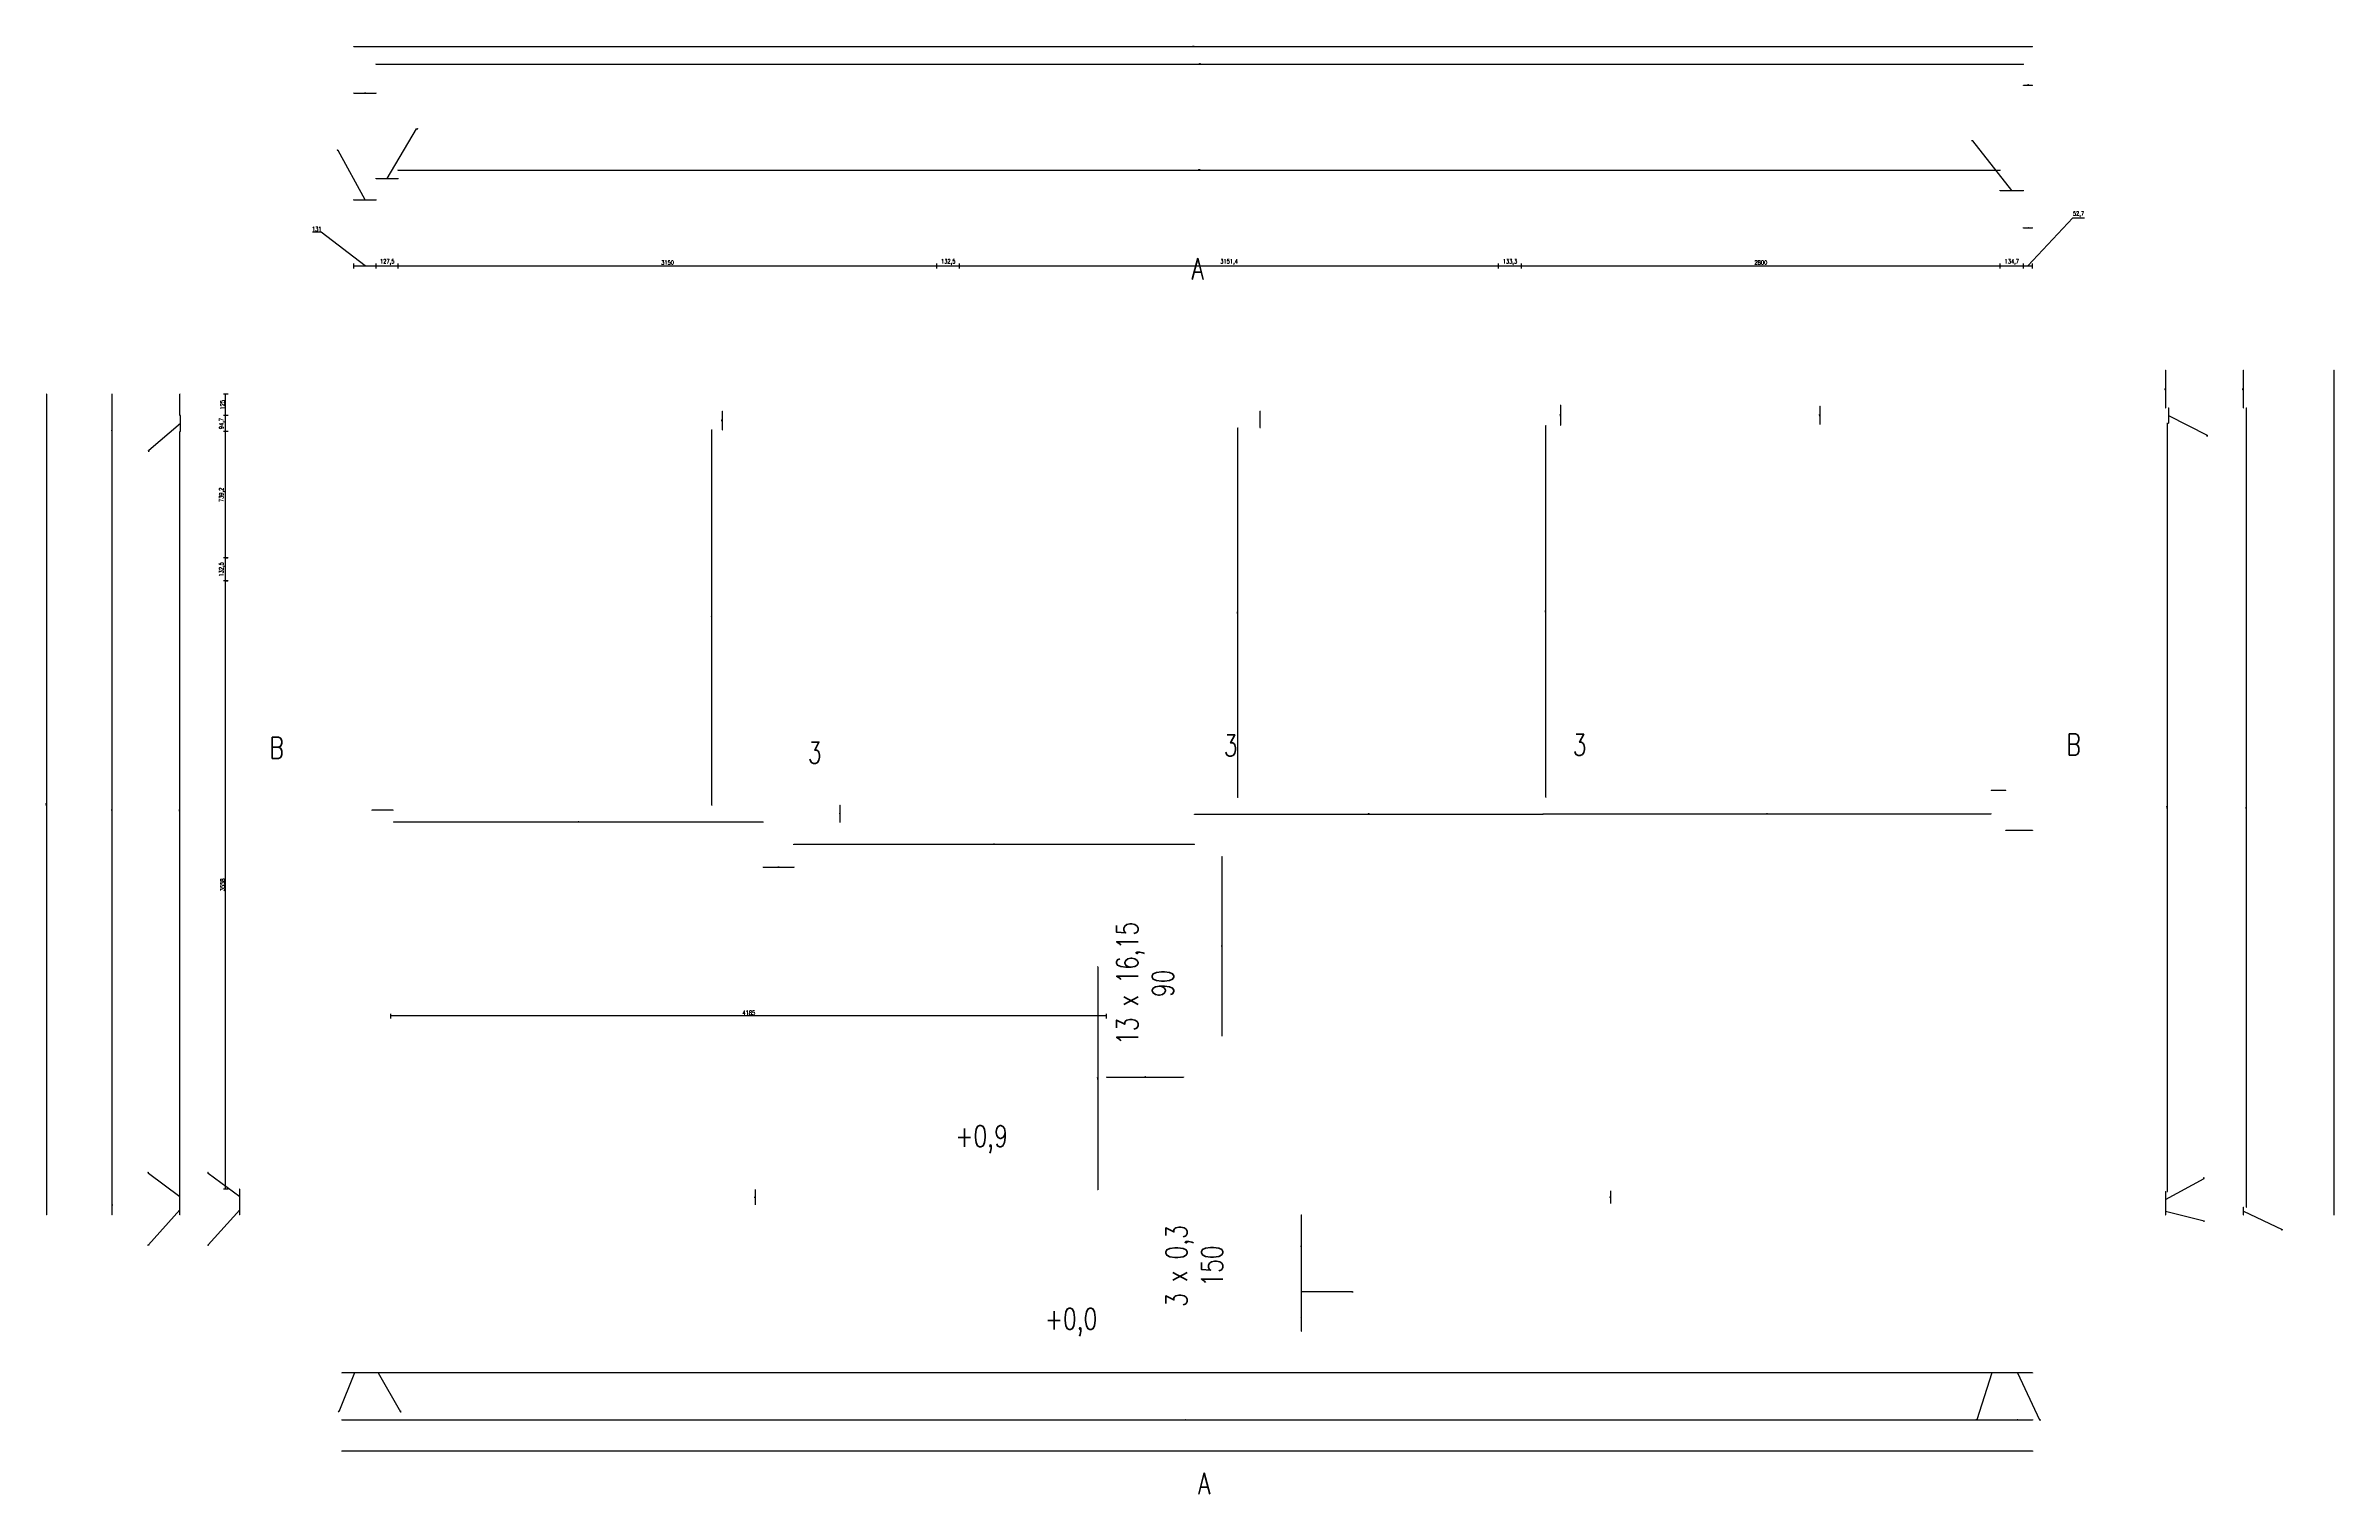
# Model space of a CAD drawing. Header units: millimetres. Extents: x -324080 to 120693, y -32448 to 53734.
# Drawn here: x -65977 to -52598, y -2096 to 6376 of the extents above; entities that cross this region are included whole.
import ezdxf

# ---------------------------------------------------------------- set-up
doc = ezdxf.new("R2010")
doc.units = ezdxf.units.MM
doc.layers.add('wymiary', color=253, linetype='Continuous', lineweight=5)
doc.styles.add('Opisowy', font='simplex.shx', dxfattribs={"width": 0.75, "height": 2.5})
doc.dimstyles.new('Opisowy', dxfattribs={"dimscale": 0, "dimtxt": 2.5, "dimasz": 0.5, "dimexe": 1.25, "dimexo": 0.625, "dimtad": 1, "dimdec": 1, "dimtxsty": 'Opisowy', "dimblk": 'ARCHTICK', "dimcen": 1, "dimadec": 0, "dimazin": 0, "dimtfac": 1, "dimtdec": 1, "dimtmove": 0, "dimatfit": 3, "dimfxl": 1.5, "dimfxlon": 1, "dimarcsym": 0})

# ---------------------------------------------------------------- blocks, each defined once
blk = doc.blocks.new('_ArchTick')
at = {"color": 0, "linetype": 'ByBlock', "const_width": 0.15}
blk.add_lwpolyline([(-0.5, -0.5), (0.5, 0.5)], dxfattribs=at)
blk = doc.blocks.new('*D325')
at = {"layer": 'Defpoints', "color": 0, "transparency": 16777216}
for p in [(-64045, 5474), (-64176, 4688), (-64045, 4563)]:
    blk.add_point(p, dxfattribs=at)
at = {"layer": 'wymiary', "color": 0, "lineweight": -2, "transparency": 16777216}
for p, q in [((-64268, 5764), (-64273, 5764)), ((-64110, 5474), (-64268, 5764)), ((-64176, 5473), (-64176, 5476)), ((-64176, 5474), (-64045, 5474)), ((-64045, 5473), (-64045, 5476))]:
    blk.add_line(p, q, dxfattribs=at)
at = {"layer": 'wymiary', "color": 0, "lineweight": -2, "transparency": 16777216, "xscale": 0.5, "yscale": 0.5, "zscale": 0.5, "rotation": 180}
blk.add_blockref('_ArchTick', (-64176, 5474), dxfattribs=at)
at = {"layer": 'wymiary', "color": 0, "lineweight": -2, "transparency": 16777216, "xscale": 0.5, "yscale": 0.5, "zscale": 0.5}
blk.add_blockref('_ArchTick', (-64045, 5474), dxfattribs=at)
at = {"layer": 'wymiary', "color": 0, "lineweight": 5, "transparency": 16777216, "insert": (-64271, 5766), "char_height": 2.5, "attachment_point": 5, "style": 'Opisowy'}
blk.add_mtext('131', dxfattribs=at)
blk = doc.blocks.new('*D327')
at = {"layer": 'Defpoints', "color": 0, "transparency": 16777216}
for p in [(-63917, 5599), (-64045, 4563), (-63917, 4468)]:
    blk.add_point(p, dxfattribs=at)
at = {"layer": 'wymiary', "color": 0, "lineweight": -2, "transparency": 16777216}
for p, q in [((-63981, 5599), (-63809, 5889)), ((-63809, 5889), (-63801, 5889)), ((-64045, 5598), (-64045, 5601)), ((-64045, 5599), (-63917, 5599)), ((-63917, 5598), (-63917, 5601))]:
    blk.add_line(p, q, dxfattribs=at)
at = {"layer": 'wymiary', "color": 0, "lineweight": -2, "transparency": 16777216, "xscale": 0.5, "yscale": 0.5, "zscale": 0.5, "rotation": 180}
blk.add_blockref('_ArchTick', (-64045, 5599), dxfattribs=at)
at = {"layer": 'wymiary', "color": 0, "lineweight": -2, "transparency": 16777216, "xscale": 0.5, "yscale": 0.5, "zscale": 0.5}
blk.add_blockref('_ArchTick', (-63917, 5599), dxfattribs=at)
at = {"layer": 'wymiary', "color": 0, "lineweight": 5, "transparency": 16777216, "insert": (-63805, 5891), "char_height": 2.5, "attachment_point": 5, "style": 'Opisowy'}
blk.add_mtext('127,5', dxfattribs=at)
blk = doc.blocks.new('*D329')
at = {"layer": 'Defpoints', "color": 0, "transparency": 16777216}
for p in [(-54550, 5649), (-63917, 4468), (-54550, 4518)]:
    blk.add_point(p, dxfattribs=at)
at = {"layer": 'wymiary', "color": 0, "lineweight": -2, "transparency": 16777216}
for p, q in [((-63917, 5647), (-63917, 5650)), ((-63917, 5649), (-54550, 5649)), ((-54550, 5647), (-54550, 5650))]:
    blk.add_line(p, q, dxfattribs=at)
at = {"layer": 'wymiary', "color": 0, "lineweight": -2, "transparency": 16777216, "xscale": 0.5, "yscale": 0.5, "zscale": 0.5, "rotation": 180}
blk.add_blockref('_ArchTick', (-63917, 5649), dxfattribs=at)
at = {"layer": 'wymiary', "color": 0, "lineweight": -2, "transparency": 16777216, "xscale": 0.5, "yscale": 0.5, "zscale": 0.5}
blk.add_blockref('_ArchTick', (-54550, 5649), dxfattribs=at)
at = {"layer": 'wymiary', "color": 0, "lineweight": 5, "transparency": 16777216, "insert": (-59233, 5651), "char_height": 2.5, "attachment_point": 5, "style": 'Opisowy'}
blk.add_mtext('9367,2', dxfattribs=at)
blk = doc.blocks.new('*D331')
at = {"layer": 'Defpoints', "color": 0, "transparency": 16777216}
for p in [(-54415, 5530), (-54550, 4309), (-54415, 4399)]:
    blk.add_point(p, dxfattribs=at)
at = {"layer": 'wymiary', "color": 0, "lineweight": -2, "transparency": 16777216}
for p, q in [((-54710, 5819), (-54718, 5819)), ((-54483, 5530), (-54710, 5819)), ((-54550, 5528), (-54550, 5531)), ((-54550, 5530), (-54415, 5530)), ((-54415, 5528), (-54415, 5531))]:
    blk.add_line(p, q, dxfattribs=at)
at = {"layer": 'wymiary', "color": 0, "lineweight": -2, "transparency": 16777216, "xscale": 0.5, "yscale": 0.5, "zscale": 0.5, "rotation": 180}
blk.add_blockref('_ArchTick', (-54550, 5530), dxfattribs=at)
at = {"layer": 'wymiary', "color": 0, "lineweight": -2, "transparency": 16777216, "xscale": 0.5, "yscale": 0.5, "zscale": 0.5}
blk.add_blockref('_ArchTick', (-54415, 5530), dxfattribs=at)
at = {"layer": 'wymiary', "color": 0, "lineweight": 5, "transparency": 16777216, "insert": (-54714, 5821), "char_height": 2.5, "attachment_point": 5, "style": 'Opisowy'}
blk.add_mtext('134,7', dxfattribs=at)
blk = doc.blocks.new('*D333')
at = {"layer": 'Defpoints', "color": 0, "transparency": 16777216}
for p in [(-54362, 5310), (-54362, 4618), (-54415, 4399)]:
    blk.add_point(p, dxfattribs=at)
at = {"layer": 'wymiary', "color": 0, "lineweight": -2, "transparency": 16777216}
for p, q in [((-54415, 5309), (-54415, 5312)), ((-54415, 5310), (-54362, 5310)), ((-54362, 5309), (-54362, 5312))]:
    blk.add_line(p, q, dxfattribs=at)
at = {"layer": 'wymiary', "color": 0, "lineweight": -2, "transparency": 16777216, "xscale": 0.5, "yscale": 0.5, "zscale": 0.5, "rotation": 180}
blk.add_blockref('_ArchTick', (-54415, 5310), dxfattribs=at)
at = {"layer": 'wymiary', "color": 0, "lineweight": -2, "transparency": 16777216, "xscale": 0.5, "yscale": 0.5, "zscale": 0.5}
blk.add_blockref('_ArchTick', (-54362, 5310), dxfattribs=at)
at = {"layer": 'wymiary', "color": 0, "lineweight": 5, "transparency": 16777216, "insert": (-54389, 5312), "char_height": 2.5, "attachment_point": 5, "style": 'Opisowy'}
blk.add_mtext('52,7', dxfattribs=at)
blk = doc.blocks.new('*D335')
at = {"layer": 'Defpoints', "color": 0, "transparency": 16777216}
for p in [(-64045, 6099), (-64176, 4723), (-64045, 4598)]:
    blk.add_point(p, dxfattribs=at)
at = {"layer": 'wymiary', "color": 0, "lineweight": -2, "transparency": 16777216}
for p, q in [((-64176, 6098), (-64176, 6101)), ((-64176, 6099), (-64045, 6099)), ((-64045, 6098), (-64045, 6101))]:
    blk.add_line(p, q, dxfattribs=at)
at = {"layer": 'wymiary', "color": 0, "lineweight": -2, "transparency": 16777216, "xscale": 0.5, "yscale": 0.5, "zscale": 0.5, "rotation": 180}
blk.add_blockref('_ArchTick', (-64176, 6099), dxfattribs=at)
at = {"layer": 'wymiary', "color": 0, "lineweight": -2, "transparency": 16777216, "xscale": 0.5, "yscale": 0.5, "zscale": 0.5}
blk.add_blockref('_ArchTick', (-64045, 6099), dxfattribs=at)
at = {"layer": 'wymiary', "color": 0, "lineweight": 5, "transparency": 16777216, "insert": (-64110, 6101), "char_height": 2.5, "attachment_point": 5, "style": 'Opisowy'}
blk.add_mtext('131', dxfattribs=at)
blk = doc.blocks.new('*D337')
at = {"layer": 'Defpoints', "color": 0, "transparency": 16777216}
for p in [(-54415, 6269), (-64045, 4598), (-54415, 4642)]:
    blk.add_point(p, dxfattribs=at)
at = {"layer": 'wymiary', "color": 0, "lineweight": -2, "transparency": 16777216}
for p, q in [((-64045, 6267), (-64045, 6270)), ((-64045, 6269), (-54415, 6269)), ((-54415, 6267), (-54415, 6270))]:
    blk.add_line(p, q, dxfattribs=at)
at = {"layer": 'wymiary', "color": 0, "lineweight": -2, "transparency": 16777216, "xscale": 0.5, "yscale": 0.5, "zscale": 0.5, "rotation": 180}
blk.add_blockref('_ArchTick', (-64045, 6269), dxfattribs=at)
at = {"layer": 'wymiary', "color": 0, "lineweight": -2, "transparency": 16777216, "xscale": 0.5, "yscale": 0.5, "zscale": 0.5}
blk.add_blockref('_ArchTick', (-54415, 6269), dxfattribs=at)
at = {"layer": 'wymiary', "color": 0, "lineweight": 5, "transparency": 16777216, "insert": (-59230, 6271), "char_height": 2.5, "attachment_point": 5, "style": 'Opisowy'}
blk.add_mtext('9629,4', dxfattribs=at)
blk = doc.blocks.new('*D339')
at = {"layer": 'Defpoints', "color": 0, "transparency": 16777216}
for p in [(-54362, 6145), (-54362, 4862), (-54415, 4642)]:
    blk.add_point(p, dxfattribs=at)
at = {"layer": 'wymiary', "color": 0, "lineweight": -2, "transparency": 16777216}
for p, q in [((-54415, 6143), (-54415, 6146)), ((-54415, 6145), (-54362, 6145)), ((-54362, 6143), (-54362, 6146))]:
    blk.add_line(p, q, dxfattribs=at)
at = {"layer": 'wymiary', "color": 0, "lineweight": -2, "transparency": 16777216, "xscale": 0.5, "yscale": 0.5, "zscale": 0.5, "rotation": 180}
blk.add_blockref('_ArchTick', (-54415, 6145), dxfattribs=at)
at = {"layer": 'wymiary', "color": 0, "lineweight": -2, "transparency": 16777216, "xscale": 0.5, "yscale": 0.5, "zscale": 0.5}
blk.add_blockref('_ArchTick', (-54362, 6145), dxfattribs=at)
at = {"layer": 'wymiary', "color": 0, "lineweight": 5, "transparency": 16777216, "insert": (-54389, 6147), "char_height": 2.5, "attachment_point": 5, "style": 'Opisowy'}
blk.add_mtext('52,7', dxfattribs=at)
blk = doc.blocks.new('*D341')
at = {"layer": 'Defpoints', "color": 0, "transparency": 16777216}
for p in [(-54361, 6372), (-64176, 4821), (-54361, 4828)]:
    blk.add_point(p, dxfattribs=at)
at = {"layer": 'wymiary', "color": 0, "lineweight": -2, "transparency": 16777216}
for p, q in [((-64176, 6371), (-64176, 6374)), ((-64176, 6372), (-54361, 6372)), ((-54361, 6371), (-54361, 6374))]:
    blk.add_line(p, q, dxfattribs=at)
at = {"layer": 'wymiary', "color": 0, "lineweight": -2, "transparency": 16777216, "xscale": 0.5, "yscale": 0.5, "zscale": 0.5, "rotation": 180}
blk.add_blockref('_ArchTick', (-64176, 6372), dxfattribs=at)
at = {"layer": 'wymiary', "color": 0, "lineweight": -2, "transparency": 16777216, "xscale": 0.5, "yscale": 0.5, "zscale": 0.5}
blk.add_blockref('_ArchTick', (-54361, 6372), dxfattribs=at)
at = {"layer": 'wymiary', "color": 0, "lineweight": 5, "transparency": 16777216, "insert": (-59268, 6374), "char_height": 2.5, "attachment_point": 5, "style": 'Opisowy'}
blk.add_mtext('9815', dxfattribs=at)
blk = doc.blocks.new('*D343')
at = {"layer": 'Defpoints', "color": 0, "transparency": 16777216}
for p in [(-54362, 4478), (-54415, 4258), (-53585, 4258)]:
    blk.add_point(p, dxfattribs=at)
at = {"layer": 'wymiary', "color": 0, "lineweight": -2, "transparency": 16777216}
for p, q in [((-53587, 4478), (-53584, 4478)), ((-53585, 4478), (-53585, 4258)), ((-53587, 4258), (-53584, 4258))]:
    blk.add_line(p, q, dxfattribs=at)
at = {"layer": 'wymiary', "color": 0, "lineweight": -2, "transparency": 16777216, "xscale": 0.5, "yscale": 0.5, "zscale": 0.5}
for p, rotation in [((-53585, 4478), 90), ((-53585, 4258), 270)]:
    blk.add_blockref('_ArchTick', p, dxfattribs=dict(at, rotation=rotation))
at = {"layer": 'wymiary', "color": 0, "lineweight": 5, "transparency": 16777216, "insert": (-53587, 4368), "char_height": 2.5, "attachment_point": 5, "rotation": 90, "style": 'Opisowy'}
blk.add_mtext('219,8', dxfattribs=at)
blk = doc.blocks.new('*D345')
at = {"layer": 'Defpoints', "color": 0, "transparency": 16777216}
for p in [(-54550, 4168), (-54415, 4258), (-53567, 4168)]:
    blk.add_point(p, dxfattribs=at)
at = {"layer": 'wymiary', "color": 0, "lineweight": -2, "transparency": 16777216}
for p, q in [((-53569, 4258), (-53566, 4258)), ((-53569, 4168), (-53566, 4168)), ((-53567, 4258), (-53567, 4168)), ((-53567, 4213), (-53340, 4098)), ((-53340, 4098), (-53340, 4091))]:
    blk.add_line(p, q, dxfattribs=at)
at = {"layer": 'wymiary', "color": 0, "lineweight": -2, "transparency": 16777216, "xscale": 0.5, "yscale": 0.5, "zscale": 0.5}
for p, rotation in [((-53567, 4258), 90), ((-53567, 4168), 270)]:
    blk.add_blockref('_ArchTick', p, dxfattribs=dict(at, rotation=rotation))
at = {"layer": 'wymiary', "color": 0, "lineweight": 5, "transparency": 16777216, "insert": (-53342, 4095), "char_height": 2.5, "attachment_point": 5, "rotation": 90, "style": 'Opisowy'}
blk.add_mtext('89,9', dxfattribs=at)
blk = doc.blocks.new('*D385')
at = {"layer": 'Defpoints', "color": 0, "transparency": 16777216}
for p in [(-54550, 4168), (-54662, -326), (-53574, -326)]:
    blk.add_point(p, dxfattribs=at)
at = {"layer": 'wymiary', "color": 0, "lineweight": -2, "transparency": 16777216}
for p, q in [((-53576, 4168), (-53573, 4168)), ((-53574, 4168), (-53574, -326)), ((-53576, -326), (-53573, -326))]:
    blk.add_line(p, q, dxfattribs=at)
at = {"layer": 'wymiary', "color": 0, "lineweight": -2, "transparency": 16777216, "xscale": 0.5, "yscale": 0.5, "zscale": 0.5}
for p, rotation in [((-53574, 4168), 90), ((-53574, -326), 270)]:
    blk.add_blockref('_ArchTick', p, dxfattribs=dict(at, rotation=rotation))
at = {"layer": 'wymiary', "color": 0, "lineweight": 5, "transparency": 16777216, "insert": (-53576, 1921), "char_height": 2.5, "attachment_point": 5, "rotation": 90, "style": 'Opisowy'}
blk.add_mtext('4493,6', dxfattribs=at)
blk = doc.blocks.new('*D387')
at = {"layer": 'Defpoints', "color": 0, "transparency": 16777216}
for p in [(-54662, -326), (-54537, -418), (-53585, -418)]:
    blk.add_point(p, dxfattribs=at)
at = {"layer": 'wymiary', "color": 0, "lineweight": -2, "transparency": 16777216}
for p, q in [((-53585, -372), (-53358, -250)), ((-53358, -250), (-53358, -243)), ((-53587, -326), (-53584, -326)), ((-53585, -326), (-53585, -418)), ((-53587, -418), (-53584, -418))]:
    blk.add_line(p, q, dxfattribs=at)
at = {"layer": 'wymiary', "color": 0, "lineweight": -2, "transparency": 16777216, "xscale": 0.5, "yscale": 0.5, "zscale": 0.5}
for p, rotation in [((-53585, -326), 90), ((-53585, -418), 270)]:
    blk.add_blockref('_ArchTick', p, dxfattribs=dict(at, rotation=rotation))
at = {"layer": 'wymiary', "color": 0, "lineweight": 5, "transparency": 16777216, "insert": (-53361, -246), "char_height": 2.5, "attachment_point": 5, "rotation": 90, "style": 'Opisowy'}
blk.add_mtext('92,7', dxfattribs=at)
blk = doc.blocks.new('*D389')
at = {"layer": 'Defpoints', "color": 0, "transparency": 16777216}
for p in [(-54537, -418), (-54362, -463), (-53585, -463)]:
    blk.add_point(p, dxfattribs=at)
at = {"layer": 'wymiary', "color": 0, "lineweight": -2, "transparency": 16777216}
for p, q in [((-53587, -418), (-53584, -418)), ((-53587, -463), (-53584, -463)), ((-53585, -418), (-53585, -463)), ((-53585, -441), (-53358, -497)), ((-53358, -497), (-53358, -502))]:
    blk.add_line(p, q, dxfattribs=at)
at = {"layer": 'wymiary', "color": 0, "lineweight": -2, "transparency": 16777216, "xscale": 0.5, "yscale": 0.5, "zscale": 0.5}
for p, rotation in [((-53585, -418), 90), ((-53585, -463), 270)]:
    blk.add_blockref('_ArchTick', p, dxfattribs=dict(at, rotation=rotation))
at = {"layer": 'wymiary', "color": 0, "lineweight": 5, "transparency": 16777216, "insert": (-53360, -499), "char_height": 2.5, "attachment_point": 5, "rotation": 90, "style": 'Opisowy'}
blk.add_mtext('45', dxfattribs=at)
blk = doc.blocks.new('*D391')
at = {"layer": 'Defpoints', "color": 0, "transparency": 16777216}
for p in [(-54362, 2008), (-54362, 1787), (-54517, 1702)]:
    blk.add_point(p, dxfattribs=at)
at = {"layer": 'wymiary', "color": 0, "lineweight": -2, "transparency": 16777216}
for p, q in [((-54517, 1785), (-54517, 1788)), ((-54517, 1787), (-54362, 1787)), ((-54362, 1788), (-54362, 1785))]:
    blk.add_line(p, q, dxfattribs=at)
at = {"layer": 'wymiary', "color": 0, "lineweight": -2, "transparency": 16777216, "xscale": 0.5, "yscale": 0.5, "zscale": 0.5, "rotation": 180}
blk.add_blockref('_ArchTick', (-54517, 1787), dxfattribs=at)
at = {"layer": 'wymiary', "color": 0, "lineweight": -2, "transparency": 16777216, "xscale": 0.5, "yscale": 0.5, "zscale": 0.5}
blk.add_blockref('_ArchTick', (-54362, 1787), dxfattribs=at)
at = {"layer": 'wymiary', "color": 0, "lineweight": 5, "transparency": 16777216, "insert": (-54440, 1788), "char_height": 2.5, "attachment_point": 5, "style": 'Opisowy'}
blk.add_mtext('155', dxfattribs=at)
blk = doc.blocks.new('*D393')
at = {"layer": 'Defpoints', "color": 0, "transparency": 16777216}
for p in [(-54604, 2019), (-54604, 2019), (-54517, 1787)]:
    blk.add_point(p, dxfattribs=at)
at = {"layer": 'wymiary', "color": 0, "lineweight": -2, "transparency": 16777216}
for p, q in [((-54604, 2019), (-54604, 2018)), ((-54517, 2019), (-54604, 2019)), ((-54517, 2018), (-54517, 2020))]:
    blk.add_line(p, q, dxfattribs=at)
at = {"layer": 'wymiary', "color": 0, "lineweight": -2, "transparency": 16777216, "xscale": 0.5, "yscale": 0.5, "zscale": 0.5, "rotation": 180}
blk.add_blockref('_ArchTick', (-54604, 2019), dxfattribs=at)
at = {"layer": 'wymiary', "color": 0, "lineweight": -2, "transparency": 16777216, "xscale": 0.5, "yscale": 0.5, "zscale": 0.5}
blk.add_blockref('_ArchTick', (-54517, 2019), dxfattribs=at)
at = {"layer": 'wymiary', "color": 0, "lineweight": 5, "transparency": 16777216, "insert": (-54561, 2021), "char_height": 2.5, "attachment_point": 5, "style": 'Opisowy'}
blk.add_mtext('86,3', dxfattribs=at)
blk = doc.blocks.new('*D395')
at = {"layer": 'Defpoints', "color": 0, "transparency": 16777216}
for p in [(-54537, -205), (-54362, -250), (-54537, -1387)]:
    blk.add_point(p, dxfattribs=at)
at = {"layer": 'wymiary', "color": 0, "lineweight": -2, "transparency": 16777216}
for p, q in [((-54537, -1386), (-54537, -1389)), ((-54362, -1387), (-54537, -1387)), ((-54450, -1387), (-54320, -1662)), ((-54362, -1386), (-54362, -1389)), ((-54320, -1662), (-54314, -1662))]:
    blk.add_line(p, q, dxfattribs=at)
at = {"layer": 'wymiary', "color": 0, "lineweight": -2, "transparency": 16777216, "xscale": 0.5, "yscale": 0.5, "zscale": 0.5, "rotation": 180}
blk.add_blockref('_ArchTick', (-54537, -1387), dxfattribs=at)
at = {"layer": 'wymiary', "color": 0, "lineweight": -2, "transparency": 16777216, "xscale": 0.5, "yscale": 0.5, "zscale": 0.5}
blk.add_blockref('_ArchTick', (-54362, -1387), dxfattribs=at)
at = {"layer": 'wymiary', "color": 0, "lineweight": 5, "transparency": 16777216, "insert": (-54317, -1660), "char_height": 2.5, "attachment_point": 5, "style": 'Opisowy'}
blk.add_mtext('175', dxfattribs=at)
blk = doc.blocks.new('*D397')
at = {"layer": 'Defpoints', "color": 0, "transparency": 16777216}
for p in [(-54662, -113), (-54537, -205), (-54662, -1387)]:
    blk.add_point(p, dxfattribs=at)
at = {"layer": 'wymiary', "color": 0, "lineweight": -2, "transparency": 16777216}
for p, q in [((-54600, -1387), (-54687, -1662)), ((-54662, -1386), (-54662, -1389)), ((-54537, -1387), (-54662, -1387)), ((-54537, -1386), (-54537, -1389)), ((-54687, -1662), (-54693, -1662))]:
    blk.add_line(p, q, dxfattribs=at)
at = {"layer": 'wymiary', "color": 0, "lineweight": -2, "transparency": 16777216, "xscale": 0.5, "yscale": 0.5, "zscale": 0.5, "rotation": 180}
blk.add_blockref('_ArchTick', (-54662, -1387), dxfattribs=at)
at = {"layer": 'wymiary', "color": 0, "lineweight": -2, "transparency": 16777216, "xscale": 0.5, "yscale": 0.5, "zscale": 0.5}
blk.add_blockref('_ArchTick', (-54537, -1387), dxfattribs=at)
at = {"layer": 'wymiary', "color": 0, "lineweight": 5, "transparency": 16777216, "insert": (-54690, -1660), "char_height": 2.5, "attachment_point": 5, "style": 'Opisowy'}
blk.add_mtext('125', dxfattribs=at)
blk = doc.blocks.new('*D399')
at = {"layer": 'Defpoints', "color": 0, "transparency": 16777216}
for p in [(-54662, -113), (-58887, -200), (-58887, -1387)]:
    blk.add_point(p, dxfattribs=at)
at = {"layer": 'wymiary', "color": 0, "lineweight": -2, "transparency": 16777216}
for p, q in [((-58887, -1386), (-58887, -1389)), ((-54662, -1387), (-58887, -1387)), ((-54662, -1386), (-54662, -1389))]:
    blk.add_line(p, q, dxfattribs=at)
at = {"layer": 'wymiary', "color": 0, "lineweight": -2, "transparency": 16777216, "xscale": 0.5, "yscale": 0.5, "zscale": 0.5, "rotation": 180}
blk.add_blockref('_ArchTick', (-58887, -1387), dxfattribs=at)
at = {"layer": 'wymiary', "color": 0, "lineweight": -2, "transparency": 16777216, "xscale": 0.5, "yscale": 0.5, "zscale": 0.5}
blk.add_blockref('_ArchTick', (-54662, -1387), dxfattribs=at)
at = {"layer": 'wymiary', "color": 0, "lineweight": 5, "transparency": 16777216, "insert": (-56775, -1385), "char_height": 2.5, "attachment_point": 5, "style": 'Opisowy'}
blk.add_mtext('4225', dxfattribs=at)
blk = doc.blocks.new('*D401')
at = {"layer": 'Defpoints', "color": 0, "transparency": 16777216}
for p in [(-59638, -180), (-58887, -200), (-59638, -1387)]:
    blk.add_point(p, dxfattribs=at)
at = {"layer": 'wymiary', "color": 0, "lineweight": -2, "transparency": 16777216}
for p, q in [((-59638, -1386), (-59638, -1389)), ((-58887, -1387), (-59638, -1387)), ((-58887, -1386), (-58887, -1389))]:
    blk.add_line(p, q, dxfattribs=at)
at = {"layer": 'wymiary', "color": 0, "lineweight": -2, "transparency": 16777216, "xscale": 0.5, "yscale": 0.5, "zscale": 0.5, "rotation": 180}
blk.add_blockref('_ArchTick', (-59638, -1387), dxfattribs=at)
at = {"layer": 'wymiary', "color": 0, "lineweight": -2, "transparency": 16777216, "xscale": 0.5, "yscale": 0.5, "zscale": 0.5}
blk.add_blockref('_ArchTick', (-58887, -1387), dxfattribs=at)
at = {"layer": 'wymiary', "color": 0, "lineweight": 5, "transparency": 16777216, "insert": (-59263, -1385), "char_height": 2.5, "attachment_point": 5, "style": 'Opisowy'}
blk.add_mtext('150', dxfattribs=at)
blk = doc.blocks.new('*D403')
at = {"layer": 'Defpoints', "color": 0, "transparency": 16777216}
for p in [(-63971, -98), (-59638, -180), (-63971, -1387)]:
    blk.add_point(p, dxfattribs=at)
at = {"layer": 'wymiary', "color": 0, "lineweight": -2, "transparency": 16777216}
for p, q in [((-63971, -1386), (-63971, -1389)), ((-59638, -1387), (-63971, -1387)), ((-59638, -1386), (-59638, -1389))]:
    blk.add_line(p, q, dxfattribs=at)
at = {"layer": 'wymiary', "color": 0, "lineweight": -2, "transparency": 16777216, "xscale": 0.5, "yscale": 0.5, "zscale": 0.5, "rotation": 180}
blk.add_blockref('_ArchTick', (-63971, -1387), dxfattribs=at)
at = {"layer": 'wymiary', "color": 0, "lineweight": -2, "transparency": 16777216, "xscale": 0.5, "yscale": 0.5, "zscale": 0.5}
blk.add_blockref('_ArchTick', (-59638, -1387), dxfattribs=at)
at = {"layer": 'wymiary', "color": 0, "lineweight": 5, "transparency": 16777216, "insert": (-61804, -1385), "char_height": 2.5, "attachment_point": 5, "style": 'Opisowy'}
blk.add_mtext('867', dxfattribs=at)
blk = doc.blocks.new('*D405')
at = {"layer": 'Defpoints', "color": 0, "transparency": 16777216}
for p in [(-63971, -98), (-64097, -190), (-64097, -1387)]:
    blk.add_point(p, dxfattribs=at)
at = {"layer": 'wymiary', "color": 0, "lineweight": -2, "transparency": 16777216}
for p, q in [((-64097, -1386), (-64097, -1389)), ((-63971, -1387), (-64097, -1387)), ((-64034, -1387), (-63903, -1614)), ((-63971, -1386), (-63971, -1389)), ((-63903, -1614), (-63899, -1614))]:
    blk.add_line(p, q, dxfattribs=at)
at = {"layer": 'wymiary', "color": 0, "lineweight": -2, "transparency": 16777216, "xscale": 0.5, "yscale": 0.5, "zscale": 0.5, "rotation": 180}
blk.add_blockref('_ArchTick', (-64097, -1387), dxfattribs=at)
at = {"layer": 'wymiary', "color": 0, "lineweight": -2, "transparency": 16777216, "xscale": 0.5, "yscale": 0.5, "zscale": 0.5}
blk.add_blockref('_ArchTick', (-63971, -1387), dxfattribs=at)
at = {"layer": 'wymiary', "color": 0, "lineweight": 5, "transparency": 16777216, "insert": (-63901, -1612), "char_height": 2.5, "attachment_point": 5, "style": 'Opisowy'}
blk.add_mtext('25', dxfattribs=at)
blk = doc.blocks.new('*D407')
at = {"layer": 'Defpoints', "color": 0, "transparency": 16777216}
for p in [(-64247, -250), (-64097, -190), (-64247, -1387)]:
    blk.add_point(p, dxfattribs=at)
at = {"layer": 'wymiary', "color": 0, "lineweight": -2, "transparency": 16777216}
for p, q in [((-64172, -1387), (-64264, -1614)), ((-64247, -1386), (-64247, -1389)), ((-64097, -1387), (-64247, -1387)), ((-64097, -1386), (-64097, -1389)), ((-64264, -1614), (-64268, -1614))]:
    blk.add_line(p, q, dxfattribs=at)
at = {"layer": 'wymiary', "color": 0, "lineweight": -2, "transparency": 16777216, "xscale": 0.5, "yscale": 0.5, "zscale": 0.5, "rotation": 180}
blk.add_blockref('_ArchTick', (-64247, -1387), dxfattribs=at)
at = {"layer": 'wymiary', "color": 0, "lineweight": -2, "transparency": 16777216, "xscale": 0.5, "yscale": 0.5, "zscale": 0.5}
blk.add_blockref('_ArchTick', (-64097, -1387), dxfattribs=at)
at = {"layer": 'wymiary', "color": 0, "lineweight": 5, "transparency": 16777216, "insert": (-64266, -1612), "char_height": 2.5, "attachment_point": 5, "style": 'Opisowy'}
blk.add_mtext('30', dxfattribs=at)
blk = doc.blocks.new('*D409')
at = {"layer": 'Defpoints', "color": 0, "transparency": 16777216}
for p in [(-64097, 32), (-64247, -28), (-64097, -1662)]:
    blk.add_point(p, dxfattribs=at)
at = {"layer": 'wymiary', "color": 0, "lineweight": -2, "transparency": 16777216}
for p, q in [((-64247, -1660), (-64247, -1663)), ((-64247, -1662), (-64097, -1662)), ((-64097, -1660), (-64097, -1663))]:
    blk.add_line(p, q, dxfattribs=at)
at = {"layer": 'wymiary', "color": 0, "lineweight": -2, "transparency": 16777216, "xscale": 0.5, "yscale": 0.5, "zscale": 0.5, "rotation": 180}
blk.add_blockref('_ArchTick', (-64247, -1662), dxfattribs=at)
at = {"layer": 'wymiary', "color": 0, "lineweight": -2, "transparency": 16777216, "xscale": 0.5, "yscale": 0.5, "zscale": 0.5}
blk.add_blockref('_ArchTick', (-64097, -1662), dxfattribs=at)
at = {"layer": 'wymiary', "color": 0, "lineweight": 5, "transparency": 16777216, "insert": (-64172, -1660), "char_height": 2.5, "attachment_point": 5, "style": 'Opisowy'}
blk.add_mtext('150', dxfattribs=at)
blk = doc.blocks.new('*D411')
at = {"layer": 'Defpoints', "color": 0, "transparency": 16777216}
for p in [(-64097, 32), (-54537, 17), (-54537, -1662)]:
    blk.add_point(p, dxfattribs=at)
at = {"layer": 'wymiary', "color": 0, "lineweight": -2, "transparency": 16777216}
for p, q in [((-64097, -1660), (-64097, -1663)), ((-64097, -1662), (-54537, -1662)), ((-54537, -1660), (-54537, -1663))]:
    blk.add_line(p, q, dxfattribs=at)
at = {"layer": 'wymiary', "color": 0, "lineweight": -2, "transparency": 16777216, "xscale": 0.5, "yscale": 0.5, "zscale": 0.5, "rotation": 180}
blk.add_blockref('_ArchTick', (-64097, -1662), dxfattribs=at)
at = {"layer": 'wymiary', "color": 0, "lineweight": -2, "transparency": 16777216, "xscale": 0.5, "yscale": 0.5, "zscale": 0.5}
blk.add_blockref('_ArchTick', (-54537, -1662), dxfattribs=at)
at = {"layer": 'wymiary', "color": 0, "lineweight": 5, "transparency": 16777216, "insert": (-59317, -1660), "char_height": 2.5, "attachment_point": 5, "style": 'Opisowy'}
blk.add_mtext('9560', dxfattribs=at)
blk = doc.blocks.new('*D413')
at = {"layer": 'Defpoints', "color": 0, "transparency": 16777216}
for p in [(-54537, 17), (-54362, -28), (-54362, -1662)]:
    blk.add_point(p, dxfattribs=at)
at = {"layer": 'wymiary', "color": 0, "lineweight": -2, "transparency": 16777216}
for p, q in [((-54537, -1660), (-54537, -1663)), ((-54537, -1662), (-54362, -1662)), ((-54362, -1660), (-54362, -1663))]:
    blk.add_line(p, q, dxfattribs=at)
at = {"layer": 'wymiary', "color": 0, "lineweight": -2, "transparency": 16777216, "xscale": 0.5, "yscale": 0.5, "zscale": 0.5, "rotation": 180}
blk.add_blockref('_ArchTick', (-54537, -1662), dxfattribs=at)
at = {"layer": 'wymiary', "color": 0, "lineweight": -2, "transparency": 16777216, "xscale": 0.5, "yscale": 0.5, "zscale": 0.5}
blk.add_blockref('_ArchTick', (-54362, -1662), dxfattribs=at)
at = {"layer": 'wymiary', "color": 0, "lineweight": 5, "transparency": 16777216, "insert": (-54450, -1660), "char_height": 2.5, "attachment_point": 5, "style": 'Opisowy'}
blk.add_mtext('175', dxfattribs=at)
blk = doc.blocks.new('*D415')
at = {"layer": 'Defpoints', "color": 0, "transparency": 16777216}
for p in [(-64247, 38), (-54362, 38), (-64247, -1845)]:
    blk.add_point(p, dxfattribs=at)
at = {"layer": 'wymiary', "color": 0, "lineweight": -2, "transparency": 16777216}
for p, q in [((-64247, -1843), (-64247, -1846)), ((-54362, -1845), (-64247, -1845)), ((-54362, -1843), (-54362, -1846))]:
    blk.add_line(p, q, dxfattribs=at)
at = {"layer": 'wymiary', "color": 0, "lineweight": -2, "transparency": 16777216, "xscale": 0.5, "yscale": 0.5, "zscale": 0.5, "rotation": 180}
blk.add_blockref('_ArchTick', (-64247, -1845), dxfattribs=at)
at = {"layer": 'wymiary', "color": 0, "lineweight": -2, "transparency": 16777216, "xscale": 0.5, "yscale": 0.5, "zscale": 0.5}
blk.add_blockref('_ArchTick', (-54362, -1845), dxfattribs=at)
at = {"layer": 'wymiary', "color": 0, "lineweight": 5, "transparency": 16777216, "insert": (-59305, -1843), "char_height": 2.5, "attachment_point": 5, "style": 'Opisowy'}
blk.add_mtext('9885', dxfattribs=at)
blk = doc.blocks.new('*D417')
at = {"layer": 'Defpoints', "color": 0, "transparency": 16777216}
for p in [(-65193, -403), (-64247, -463), (-64097, -403)]:
    blk.add_point(p, dxfattribs=at)
at = {"layer": 'wymiary', "color": 0, "lineweight": -2, "transparency": 16777216}
for p, q in [((-65193, -433), (-65377, -637)), ((-65192, -403), (-65194, -403)), ((-65192, -463), (-65194, -463)), ((-65193, -463), (-65193, -403)), ((-65377, -637), (-65377, -642))]:
    blk.add_line(p, q, dxfattribs=at)
at = {"layer": 'wymiary', "color": 0, "lineweight": -2, "transparency": 16777216, "xscale": 0.5, "yscale": 0.5, "zscale": 0.5}
for p, rotation in [((-65193, -403), 90), ((-65193, -463), 270)]:
    blk.add_blockref('_ArchTick', p, dxfattribs=dict(at, rotation=rotation))
at = {"layer": 'wymiary', "color": 0, "lineweight": 5, "transparency": 16777216, "insert": (-65379, -639), "char_height": 2.5, "attachment_point": 5, "rotation": 90, "style": 'Opisowy'}
blk.add_mtext('60', dxfattribs=at)
blk = doc.blocks.new('*D419')
at = {"layer": 'Defpoints', "color": 0, "transparency": 16777216}
for p in [(-65193, -311), (-63971, -311), (-64097, -403)]:
    blk.add_point(p, dxfattribs=at)
at = {"layer": 'wymiary', "color": 0, "lineweight": -2, "transparency": 16777216}
for p, q in [((-65377, -220), (-65377, -213)), ((-65193, -357), (-65377, -220)), ((-65192, -311), (-65194, -311)), ((-65193, -403), (-65193, -311)), ((-65192, -403), (-65194, -403))]:
    blk.add_line(p, q, dxfattribs=at)
at = {"layer": 'wymiary', "color": 0, "lineweight": -2, "transparency": 16777216, "xscale": 0.5, "yscale": 0.5, "zscale": 0.5}
for p, rotation in [((-65193, -311), 90), ((-65193, -403), 270)]:
    blk.add_blockref('_ArchTick', p, dxfattribs=dict(at, rotation=rotation))
at = {"layer": 'wymiary', "color": 0, "lineweight": 5, "transparency": 16777216, "insert": (-65379, -216), "char_height": 2.5, "attachment_point": 5, "rotation": 90, "style": 'Opisowy'}
blk.add_mtext('92,5', dxfattribs=at)
blk = doc.blocks.new('*D421')
at = {"layer": 'Defpoints', "color": 0, "transparency": 16777216}
for p in [(-65193, 4119), (-64266, 4119), (-63971, -311)]:
    blk.add_point(p, dxfattribs=at)
at = {"layer": 'wymiary', "color": 0, "lineweight": -2, "transparency": 16777216}
for p, q in [((-65192, 4119), (-65194, 4119)), ((-65193, -311), (-65193, 4119)), ((-65192, -311), (-65194, -311))]:
    blk.add_line(p, q, dxfattribs=at)
at = {"layer": 'wymiary', "color": 0, "lineweight": -2, "transparency": 16777216, "xscale": 0.5, "yscale": 0.5, "zscale": 0.5}
for p, rotation in [((-65193, 4119), 90), ((-65193, -311), 270)]:
    blk.add_blockref('_ArchTick', p, dxfattribs=dict(at, rotation=rotation))
at = {"layer": 'wymiary', "color": 0, "lineweight": 5, "transparency": 16777216, "insert": (-65195, 1904), "char_height": 2.5, "attachment_point": 5, "rotation": 90, "style": 'Opisowy'}
blk.add_mtext('4429,7', dxfattribs=at)
blk = doc.blocks.new('*D347')
at = {"layer": 'Defpoints', "color": 0, "transparency": 16777216}
for p in [(-65190, 4213), (-64395, 4213), (-64266, 4119)]:
    blk.add_point(p, dxfattribs=at)
at = {"layer": 'wymiary', "color": 0, "lineweight": -2, "transparency": 16777216}
for p, q in [((-65190, 4166), (-65374, 4009)), ((-65189, 4213), (-65192, 4213)), ((-65190, 4119), (-65190, 4213)), ((-65189, 4119), (-65192, 4119)), ((-65374, 4009), (-65374, 4002))]:
    blk.add_line(p, q, dxfattribs=at)
at = {"layer": 'wymiary', "color": 0, "lineweight": -2, "transparency": 16777216, "xscale": 0.5, "yscale": 0.5, "zscale": 0.5}
for p, rotation in [((-65190, 4213), 90), ((-65190, 4119), 270)]:
    blk.add_blockref('_ArchTick', p, dxfattribs=dict(at, rotation=rotation))
at = {"layer": 'wymiary', "color": 0, "lineweight": 5, "transparency": 16777216, "insert": (-65376, 4005), "char_height": 2.5, "attachment_point": 5, "rotation": 90, "style": 'Opisowy'}
blk.add_mtext('94,7', dxfattribs=at)
blk = doc.blocks.new('*D349')
at = {"layer": 'Defpoints', "color": 0, "transparency": 16777216}
for p in [(-65193, 4338), (-64526, 4338), (-64395, 4213)]:
    blk.add_point(p, dxfattribs=at)
at = {"layer": 'wymiary', "color": 0, "lineweight": -2, "transparency": 16777216}
for p, q in [((-65192, 4338), (-65194, 4338)), ((-65193, 4213), (-65193, 4338)), ((-65192, 4213), (-65194, 4213))]:
    blk.add_line(p, q, dxfattribs=at)
at = {"layer": 'wymiary', "color": 0, "lineweight": -2, "transparency": 16777216, "xscale": 0.5, "yscale": 0.5, "zscale": 0.5}
for p, rotation in [((-65193, 4338), 90), ((-65193, 4213), 270)]:
    blk.add_blockref('_ArchTick', p, dxfattribs=dict(at, rotation=rotation))
at = {"layer": 'wymiary', "color": 0, "lineweight": 5, "transparency": 16777216, "insert": (-65195, 4276), "char_height": 2.5, "attachment_point": 5, "rotation": 90, "style": 'Opisowy'}
blk.add_mtext('125', dxfattribs=at)
blk = doc.blocks.new('*D351')
at = {"layer": 'Defpoints', "color": 0, "transparency": 16777216}
for p in [(-65589, -407), (-64247, -463), (-64098, -407)]:
    blk.add_point(p, dxfattribs=at)
at = {"layer": 'wymiary', "color": 0, "lineweight": -2, "transparency": 16777216}
for p, q in [((-65589, -401), (-65589, -407)), ((-65588, -407), (-65590, -407)), ((-65588, -463), (-65590, -463)), ((-65589, -463), (-65589, -407))]:
    blk.add_line(p, q, dxfattribs=at)
at = {"layer": 'wymiary', "color": 0, "lineweight": -2, "transparency": 16777216, "xscale": 0.5, "yscale": 0.5, "zscale": 0.5}
for p, rotation in [((-65589, -407), 90), ((-65589, -463), 270)]:
    blk.add_blockref('_ArchTick', p, dxfattribs=dict(at, rotation=rotation))
at = {"layer": 'wymiary', "color": 0, "lineweight": 5, "transparency": 16777216, "insert": (-65591, -403), "char_height": 2.5, "attachment_point": 5, "rotation": 90, "style": 'Opisowy'}
blk.add_mtext('56', dxfattribs=at)
blk = doc.blocks.new('*D353')
at = {"layer": 'Defpoints', "color": 0, "transparency": 16777216}
for p in [(-65589, 4213), (-64395, 4213), (-64098, -407)]:
    blk.add_point(p, dxfattribs=at)
at = {"layer": 'wymiary', "color": 0, "lineweight": -2, "transparency": 16777216}
for p, q in [((-65588, 4213), (-65590, 4213)), ((-65589, -407), (-65589, 4213)), ((-65588, -407), (-65590, -407))]:
    blk.add_line(p, q, dxfattribs=at)
at = {"layer": 'wymiary', "color": 0, "lineweight": -2, "transparency": 16777216, "xscale": 0.5, "yscale": 0.5, "zscale": 0.5}
for p, rotation in [((-65589, 4213), 90), ((-65589, -407), 270)]:
    blk.add_blockref('_ArchTick', p, dxfattribs=dict(at, rotation=rotation))
at = {"layer": 'wymiary', "color": 0, "lineweight": 5, "transparency": 16777216, "insert": (-65591, 1903), "char_height": 2.5, "attachment_point": 5, "rotation": 90, "style": 'Opisowy'}
blk.add_mtext('4620,8', dxfattribs=at)
blk = doc.blocks.new('*D355')
at = {"layer": 'Defpoints', "color": 0, "transparency": 16777216}
for p in [(-65589, 4338), (-64526, 4338), (-64395, 4213)]:
    blk.add_point(p, dxfattribs=at)
at = {"layer": 'wymiary', "color": 0, "lineweight": -2, "transparency": 16777216}
for p, q in [((-65588, 4338), (-65590, 4338)), ((-65589, 4213), (-65589, 4338)), ((-65588, 4213), (-65590, 4213)), ((-65589, 4122), (-65589, 4213))]:
    blk.add_line(p, q, dxfattribs=at)
at = {"layer": 'wymiary', "color": 0, "lineweight": -2, "transparency": 16777216, "xscale": 0.5, "yscale": 0.5, "zscale": 0.5}
for p, rotation in [((-65589, 4338), 90), ((-65589, 4213), 270)]:
    blk.add_blockref('_ArchTick', p, dxfattribs=dict(at, rotation=rotation))
at = {"layer": 'wymiary', "color": 0, "lineweight": 5, "transparency": 16777216, "insert": (-65591, 4125), "char_height": 2.5, "attachment_point": 5, "rotation": 90, "style": 'Opisowy'}
blk.add_mtext('125', dxfattribs=at)
blk = doc.blocks.new('*D357')
at = {"layer": 'Defpoints', "color": 0, "transparency": 16777216}
for p in [(-64526, 4338), (-65973, -463), (-64597, -463)]:
    blk.add_point(p, dxfattribs=at)
at = {"layer": 'wymiary', "color": 0, "lineweight": -2, "transparency": 16777216}
for p, q in [((-65972, 4338), (-65975, 4338)), ((-65973, 4338), (-65973, -463)), ((-65972, -463), (-65975, -463))]:
    blk.add_line(p, q, dxfattribs=at)
at = {"layer": 'wymiary', "color": 0, "lineweight": -2, "transparency": 16777216, "xscale": 0.5, "yscale": 0.5, "zscale": 0.5}
for p, rotation in [((-65973, 4338), 90), ((-65973, -463), 270)]:
    blk.add_blockref('_ArchTick', p, dxfattribs=dict(at, rotation=rotation))
at = {"layer": 'wymiary', "color": 0, "lineweight": 5, "transparency": 16777216, "insert": (-65976, 1938), "char_height": 2.5, "attachment_point": 5, "rotation": 90, "style": 'Opisowy'}
blk.add_mtext('4801,8', dxfattribs=at)
blk = doc.blocks.new('*D359')
at = {"layer": 'Defpoints', "color": 0, "transparency": 16777216}
for p in [(-61783, 1835), (-61603, 1835), (-61603, 1572)]:
    blk.add_point(p, dxfattribs=at)
at = {"layer": 'wymiary', "color": 0, "lineweight": -2, "transparency": 16777216}
for p, q in [((-61783, 1573), (-61783, 1570)), ((-61783, 1572), (-61603, 1572)), ((-61603, 1573), (-61603, 1570))]:
    blk.add_line(p, q, dxfattribs=at)
at = {"layer": 'wymiary', "color": 0, "lineweight": -2, "transparency": 16777216, "xscale": 0.5, "yscale": 0.5, "zscale": 0.5, "rotation": 180}
blk.add_blockref('_ArchTick', (-61783, 1572), dxfattribs=at)
at = {"layer": 'wymiary', "color": 0, "lineweight": -2, "transparency": 16777216, "xscale": 0.5, "yscale": 0.5, "zscale": 0.5}
blk.add_blockref('_ArchTick', (-61603, 1572), dxfattribs=at)
at = {"layer": 'wymiary', "color": 0, "lineweight": 5, "transparency": 16777216, "insert": (-61693, 1574), "char_height": 2.5, "attachment_point": 5, "style": 'Opisowy'}
blk.add_mtext('180', dxfattribs=at)
blk = doc.blocks.new('*D361')
at = {"layer": 'Defpoints', "color": 0, "transparency": 16777216}
for p in [(-61603, 1935), (-61333, 1935), (-61603, 1835)]:
    blk.add_point(p, dxfattribs=at)
at = {"layer": 'wymiary', "color": 0, "lineweight": -2, "transparency": 16777216}
for p, q in [((-61335, 1935), (-61332, 1935)), ((-61333, 1835), (-61333, 1935)), ((-61335, 1835), (-61332, 1835))]:
    blk.add_line(p, q, dxfattribs=at)
at = {"layer": 'wymiary', "color": 0, "lineweight": -2, "transparency": 16777216, "xscale": 0.5, "yscale": 0.5, "zscale": 0.5}
for p, rotation in [((-61333, 1935), 90), ((-61333, 1835), 270)]:
    blk.add_blockref('_ArchTick', p, dxfattribs=dict(at, rotation=rotation))
at = {"layer": 'wymiary', "color": 0, "lineweight": 5, "transparency": 16777216, "insert": (-61335, 1885), "char_height": 2.5, "attachment_point": 5, "rotation": 90, "style": 'Opisowy'}
blk.add_mtext('100', dxfattribs=at)
blk = doc.blocks.new('*D363')
at = {"layer": 'Defpoints', "color": 0, "transparency": 16777216}
for p in [(-63944, 1861), (-63944, 1835), (-61783, 1661)]:
    blk.add_point(p, dxfattribs=at)
at = {"layer": 'wymiary', "color": 0, "lineweight": -2, "transparency": 16777216}
for p, q in [((-63944, 1836), (-63944, 1834)), ((-61783, 1835), (-63944, 1835)), ((-61783, 1833), (-61783, 1836))]:
    blk.add_line(p, q, dxfattribs=at)
at = {"layer": 'wymiary', "color": 0, "lineweight": -2, "transparency": 16777216, "xscale": 0.5, "yscale": 0.5, "zscale": 0.5, "rotation": 180}
blk.add_blockref('_ArchTick', (-63944, 1835), dxfattribs=at)
at = {"layer": 'wymiary', "color": 0, "lineweight": -2, "transparency": 16777216, "xscale": 0.5, "yscale": 0.5, "zscale": 0.5}
blk.add_blockref('_ArchTick', (-61783, 1835), dxfattribs=at)
at = {"layer": 'wymiary', "color": 0, "lineweight": 5, "transparency": 16777216, "insert": (-62864, 1837), "char_height": 2.5, "attachment_point": 5, "style": 'Opisowy'}
blk.add_mtext('432', dxfattribs=at)
blk = doc.blocks.new('*D365')
at = {"layer": 'Defpoints', "color": 0, "transparency": 16777216}
for p in [(-62095, 4130), (-62083, 4130), (-62083, 1935)]:
    blk.add_point(p, dxfattribs=at)
at = {"layer": 'wymiary', "color": 0, "lineweight": -2, "transparency": 16777216}
for p, q in [((-62085, 4130), (-62082, 4130)), ((-62083, 1935), (-62083, 4130)), ((-62083, 1935), (-62082, 1935))]:
    blk.add_line(p, q, dxfattribs=at)
at = {"layer": 'wymiary', "color": 0, "lineweight": -2, "transparency": 16777216, "xscale": 0.5, "yscale": 0.5, "zscale": 0.5}
for p, rotation in [((-62083, 4130), 90), ((-62083, 1935), 270)]:
    blk.add_blockref('_ArchTick', p, dxfattribs=dict(at, rotation=rotation))
at = {"layer": 'wymiary', "color": 0, "lineweight": 5, "transparency": 16777216, "insert": (-62085, 3032), "char_height": 2.5, "attachment_point": 5, "rotation": 90, "style": 'Opisowy'}
blk.add_mtext('2194,8', dxfattribs=at)
blk = doc.blocks.new('*D367')
at = {"layer": 'Defpoints', "color": 0, "transparency": 16777216}
for p in [(-61603, 1704), (-61603, 1661), (-59262, 1704)]:
    blk.add_point(p, dxfattribs=at)
at = {"layer": 'wymiary', "color": 0, "lineweight": -2, "transparency": 16777216}
for p, q in [((-61603, 1703), (-61603, 1705)), ((-59262, 1704), (-61603, 1704)), ((-59262, 1704), (-59262, 1705))]:
    blk.add_line(p, q, dxfattribs=at)
at = {"layer": 'wymiary', "color": 0, "lineweight": -2, "transparency": 16777216, "xscale": 0.5, "yscale": 0.5, "zscale": 0.5, "rotation": 180}
blk.add_blockref('_ArchTick', (-61603, 1704), dxfattribs=at)
at = {"layer": 'wymiary', "color": 0, "lineweight": -2, "transparency": 16777216, "xscale": 0.5, "yscale": 0.5, "zscale": 0.5}
blk.add_blockref('_ArchTick', (-59262, 1704), dxfattribs=at)
at = {"layer": 'wymiary', "color": 0, "lineweight": 5, "transparency": 16777216, "insert": (-60433, 1706), "char_height": 2.5, "attachment_point": 5, "style": 'Opisowy'}
blk.add_mtext('450', dxfattribs=at)
blk = doc.blocks.new('*D369')
at = {"layer": 'Defpoints', "color": 0, "transparency": 16777216}
for p in [(-59775, 988), (-59325, 584), (-59325, 344)]:
    blk.add_point(p, dxfattribs=at)
at = {"layer": 'wymiary', "color": 0, "lineweight": -2, "transparency": 16777216}
for p, q in [((-59775, 345), (-59775, 343)), ((-59775, 344), (-59325, 344)), ((-59325, 345), (-59325, 343))]:
    blk.add_line(p, q, dxfattribs=at)
at = {"layer": 'wymiary', "color": 0, "lineweight": -2, "transparency": 16777216, "xscale": 0.5, "yscale": 0.5, "zscale": 0.5, "rotation": 180}
blk.add_blockref('_ArchTick', (-59775, 344), dxfattribs=at)
at = {"layer": 'wymiary', "color": 0, "lineweight": -2, "transparency": 16777216, "xscale": 0.5, "yscale": 0.5, "zscale": 0.5}
blk.add_blockref('_ArchTick', (-59325, 344), dxfattribs=at)
at = {"layer": 'wymiary', "color": 0, "lineweight": 5, "transparency": 16777216, "insert": (-59550, 346), "char_height": 2.5, "attachment_point": 5, "style": 'Opisowy'}
blk.add_mtext('450', dxfattribs=at)
blk = doc.blocks.new('*D371')
at = {"layer": 'Defpoints', "color": 0, "transparency": 16777216}
for p in [(-59324, 1634), (-59100, 1634), (-59324, 584)]:
    blk.add_point(p, dxfattribs=at)
at = {"layer": 'wymiary', "color": 0, "lineweight": -2, "transparency": 16777216}
for p, q in [((-59102, 1634), (-59099, 1634)), ((-59100, 584), (-59100, 1634)), ((-59102, 584), (-59099, 584))]:
    blk.add_line(p, q, dxfattribs=at)
at = {"layer": 'wymiary', "color": 0, "lineweight": -2, "transparency": 16777216, "xscale": 0.5, "yscale": 0.5, "zscale": 0.5}
for p, rotation in [((-59100, 1634), 90), ((-59100, 584), 270)]:
    blk.add_blockref('_ArchTick', p, dxfattribs=dict(at, rotation=rotation))
at = {"layer": 'wymiary', "color": 0, "lineweight": 5, "transparency": 16777216, "insert": (-59102, 1109), "char_height": 2.5, "attachment_point": 5, "rotation": 90, "style": 'Opisowy'}
blk.add_mtext('1050', dxfattribs=at)
blk = doc.blocks.new('*D373')
at = {"layer": 'Defpoints', "color": 0, "transparency": 16777216}
for p in [(-59775, 988), (-59827, -316), (-59775, -316)]:
    blk.add_point(p, dxfattribs=at)
at = {"layer": 'wymiary', "color": 0, "lineweight": -2, "transparency": 16777216}
for p, q in [((-59826, 988), (-59829, 988)), ((-59827, 988), (-59827, -316)), ((-59826, -316), (-59829, -316))]:
    blk.add_line(p, q, dxfattribs=at)
at = {"layer": 'wymiary', "color": 0, "lineweight": -2, "transparency": 16777216, "xscale": 0.5, "yscale": 0.5, "zscale": 0.5}
for p, rotation in [((-59827, 988), 90), ((-59827, -316), 270)]:
    blk.add_blockref('_ArchTick', p, dxfattribs=dict(at, rotation=rotation))
at = {"layer": 'wymiary', "color": 0, "lineweight": 5, "transparency": 16777216, "insert": (-59829, 336), "char_height": 2.5, "attachment_point": 5, "rotation": 90, "style": 'Opisowy'}
blk.add_mtext('1303,7', dxfattribs=at)
blk = doc.blocks.new('*D375')
at = {"layer": 'Defpoints', "color": 0, "transparency": 16777216}
for p in [(-59262, 1878), (-57222, 1881), (-57222, 1881)]:
    blk.add_point(p, dxfattribs=at)
at = {"layer": 'wymiary', "color": 0, "lineweight": -2, "transparency": 16777216}
for p, q in [((-59262, 1879), (-59262, 1882)), ((-59262, 1881), (-57222, 1881)), ((-57222, 1881), (-57222, 1882))]:
    blk.add_line(p, q, dxfattribs=at)
at = {"layer": 'wymiary', "color": 0, "lineweight": -2, "transparency": 16777216, "xscale": 0.5, "yscale": 0.5, "zscale": 0.5, "rotation": 180}
blk.add_blockref('_ArchTick', (-59262, 1881), dxfattribs=at)
at = {"layer": 'wymiary', "color": 0, "lineweight": -2, "transparency": 16777216, "xscale": 0.5, "yscale": 0.5, "zscale": 0.5}
blk.add_blockref('_ArchTick', (-57222, 1881), dxfattribs=at)
at = {"layer": 'wymiary', "color": 0, "lineweight": 5, "transparency": 16777216, "insert": (-58242, 1883), "char_height": 2.5, "attachment_point": 5, "style": 'Opisowy'}
blk.add_mtext('2040,2', dxfattribs=at)
blk = doc.blocks.new('*D377')
at = {"layer": 'Defpoints', "color": 0, "transparency": 16777216}
for p in [(-57218, 4155), (-57207, 4155), (-57207, 1981)]:
    blk.add_point(p, dxfattribs=at)
at = {"layer": 'wymiary', "color": 0, "lineweight": -2, "transparency": 16777216}
for p, q in [((-57208, 4155), (-57205, 4155)), ((-57207, 1981), (-57207, 4155)), ((-57207, 1981), (-57205, 1981))]:
    blk.add_line(p, q, dxfattribs=at)
at = {"layer": 'wymiary', "color": 0, "lineweight": -2, "transparency": 16777216, "xscale": 0.5, "yscale": 0.5, "zscale": 0.5}
for p, rotation in [((-57207, 4155), 90), ((-57207, 1981), 270)]:
    blk.add_blockref('_ArchTick', p, dxfattribs=dict(at, rotation=rotation))
at = {"layer": 'wymiary', "color": 0, "lineweight": 5, "transparency": 16777216, "insert": (-57209, 3068), "char_height": 2.5, "attachment_point": 5, "rotation": 90, "style": 'Opisowy'}
blk.add_mtext('2174,9', dxfattribs=at)
blk = doc.blocks.new('*D379')
at = {"layer": 'Defpoints', "color": 0, "transparency": 16777216}
for p in [(-57222, 1887), (-54606, 1917), (-54606, 1883)]:
    blk.add_point(p, dxfattribs=at)
at = {"layer": 'wymiary', "color": 0, "lineweight": -2, "transparency": 16777216}
for p, q in [((-57222, 1885), (-57222, 1882)), ((-57222, 1883), (-54606, 1883)), ((-54606, 1885), (-54606, 1882))]:
    blk.add_line(p, q, dxfattribs=at)
at = {"layer": 'wymiary', "color": 0, "lineweight": -2, "transparency": 16777216, "xscale": 0.5, "yscale": 0.5, "zscale": 0.5, "rotation": 180}
blk.add_blockref('_ArchTick', (-57222, 1883), dxfattribs=at)
at = {"layer": 'wymiary', "color": 0, "lineweight": -2, "transparency": 16777216, "xscale": 0.5, "yscale": 0.5, "zscale": 0.5}
blk.add_blockref('_ArchTick', (-54606, 1883), dxfattribs=at)
at = {"layer": 'wymiary', "color": 0, "lineweight": 5, "transparency": 16777216, "insert": (-55914, 1885), "char_height": 2.5, "attachment_point": 5, "style": 'Opisowy'}
blk.add_mtext('420', dxfattribs=at)
blk = doc.blocks.new('*D381')
at = {"layer": 'Defpoints', "color": 0, "transparency": 16777216}
for p in [(-57123, 4274), (-57123, 4156), (-57121, 4156)]:
    blk.add_point(p, dxfattribs=at)
at = {"layer": 'wymiary', "color": 0, "lineweight": -2, "transparency": 16777216}
for p, q in [((-57123, 4274), (-57120, 4274)), ((-57122, 4156), (-57120, 4156)), ((-57121, 4274), (-57121, 4156))]:
    blk.add_line(p, q, dxfattribs=at)
at = {"layer": 'wymiary', "color": 0, "lineweight": -2, "transparency": 16777216, "xscale": 0.5, "yscale": 0.5, "zscale": 0.5}
for p, rotation in [((-57121, 4274), 90), ((-57121, 4156), 270)]:
    blk.add_blockref('_ArchTick', p, dxfattribs=dict(at, rotation=rotation))
at = {"layer": 'wymiary', "color": 0, "lineweight": 5, "transparency": 16777216, "insert": (-57123, 4215), "char_height": 2.5, "attachment_point": 5, "rotation": 90, "style": 'Opisowy'}
blk.add_mtext('118,5', dxfattribs=at)
blk = doc.blocks.new('*D383')
at = {"layer": 'Defpoints', "color": 0, "transparency": 16777216}
for p in [(-62024, 4238), (-62023, 4130), (-62022, 4130)]:
    blk.add_point(p, dxfattribs=at)
at = {"layer": 'wymiary', "color": 0, "lineweight": -2, "transparency": 16777216}
for p, q in [((-62023, 4238), (-62021, 4238)), ((-62022, 4238), (-62022, 4130)), ((-62023, 4130), (-62021, 4130))]:
    blk.add_line(p, q, dxfattribs=at)
at = {"layer": 'wymiary', "color": 0, "lineweight": -2, "transparency": 16777216, "xscale": 0.5, "yscale": 0.5, "zscale": 0.5}
for p, rotation in [((-62022, 4238), 90), ((-62022, 4130), 270)]:
    blk.add_blockref('_ArchTick', p, dxfattribs=dict(at, rotation=rotation))
at = {"layer": 'wymiary', "color": 0, "lineweight": 5, "transparency": 16777216, "insert": (-62025, 4184), "char_height": 2.5, "attachment_point": 5, "rotation": 90, "style": 'Opisowy'}
blk.add_mtext('108,1', dxfattribs=at)
blk = doc.blocks.new('*D423')
at = {"layer": 'Defpoints', "color": 0, "transparency": 16777216}
for p in [(-58883, 4238), (-58877, 4238), (-59007, 4143)]:
    blk.add_point(p, dxfattribs=at)
at = {"layer": 'wymiary', "color": 0, "lineweight": -2, "transparency": 16777216}
for p, q in [((-58879, 4238), (-58876, 4238)), ((-58877, 4143), (-58877, 4238)), ((-58879, 4143), (-58876, 4143))]:
    blk.add_line(p, q, dxfattribs=at)
at = {"layer": 'wymiary', "color": 0, "lineweight": -2, "transparency": 16777216, "xscale": 0.5, "yscale": 0.5, "zscale": 0.5}
for p, rotation in [((-58877, 4238), 90), ((-58877, 4143), 270)]:
    blk.add_blockref('_ArchTick', p, dxfattribs=dict(at, rotation=rotation))
at = {"layer": 'wymiary', "color": 0, "lineweight": 5, "transparency": 16777216, "insert": (-58879, 4191), "char_height": 2.5, "attachment_point": 5, "rotation": 90, "style": 'Opisowy'}
blk.add_mtext('95', dxfattribs=at)
blk = doc.blocks.new('*D425')
at = {"layer": 'Defpoints', "color": 0, "transparency": 16777216}
for p in [(-55610, 4267), (-55606, 4162), (-55605, 4162)]:
    blk.add_point(p, dxfattribs=at)
at = {"layer": 'wymiary', "color": 0, "lineweight": -2, "transparency": 16777216}
for p, q in [((-55606, 4267), (-55603, 4267)), ((-55605, 4267), (-55605, 4162)), ((-55605, 4162), (-55603, 4162))]:
    blk.add_line(p, q, dxfattribs=at)
at = {"layer": 'wymiary', "color": 0, "lineweight": -2, "transparency": 16777216, "xscale": 0.5, "yscale": 0.5, "zscale": 0.5}
for p, rotation in [((-55605, 4267), 90), ((-55605, 4162), 270)]:
    blk.add_blockref('_ArchTick', p, dxfattribs=dict(at, rotation=rotation))
at = {"layer": 'wymiary', "color": 0, "lineweight": 5, "transparency": 16777216, "insert": (-55607, 4215), "char_height": 2.5, "attachment_point": 5, "rotation": 90, "style": 'Opisowy'}
blk.add_mtext('104,5', dxfattribs=at)
blk = doc.blocks.new('*D427')
at = {"layer": 'Defpoints', "color": 0, "transparency": 16777216}
for p in [(-64071, 1905), (-64071, 1904), (-63946, 1659)]:
    blk.add_point(p, dxfattribs=at)
at = {"layer": 'wymiary', "color": 0, "lineweight": -2, "transparency": 16777216}
for p, q in [((-64071, 1905), (-64071, 1903)), ((-63946, 1904), (-64071, 1904)), ((-63946, 1902), (-63946, 1905))]:
    blk.add_line(p, q, dxfattribs=at)
at = {"layer": 'wymiary', "color": 0, "lineweight": -2, "transparency": 16777216, "xscale": 0.5, "yscale": 0.5, "zscale": 0.5, "rotation": 180}
blk.add_blockref('_ArchTick', (-64071, 1904), dxfattribs=at)
at = {"layer": 'wymiary', "color": 0, "lineweight": -2, "transparency": 16777216, "xscale": 0.5, "yscale": 0.5, "zscale": 0.5}
blk.add_blockref('_ArchTick', (-63946, 1904), dxfattribs=at)
at = {"layer": 'wymiary', "color": 0, "lineweight": 5, "transparency": 16777216, "insert": (-64009, 1906), "char_height": 2.5, "attachment_point": 5, "style": 'Opisowy'}
blk.add_mtext('124,6', dxfattribs=at)
blk = doc.blocks.new('*D429')
at = {"layer": 'Defpoints', "color": 0, "transparency": 16777216}
for p in [(-61831, -314), (-61830, -403), (-61830, -403)]:
    blk.add_point(p, dxfattribs=at)
at = {"layer": 'wymiary', "color": 0, "lineweight": -2, "transparency": 16777216}
for p, q in [((-61830, -314), (-61829, -314)), ((-61830, -314), (-61830, -403)), ((-61830, -403), (-61829, -403))]:
    blk.add_line(p, q, dxfattribs=at)
at = {"layer": 'wymiary', "color": 0, "lineweight": -2, "transparency": 16777216, "xscale": 0.5, "yscale": 0.5, "zscale": 0.5}
for p, rotation in [((-61830, -314), 90), ((-61830, -403), 270)]:
    blk.add_blockref('_ArchTick', p, dxfattribs=dict(at, rotation=rotation))
at = {"layer": 'wymiary', "color": 0, "lineweight": 5, "transparency": 16777216, "insert": (-61832, -359), "char_height": 2.5, "attachment_point": 5, "rotation": 90, "style": 'Opisowy'}
blk.add_mtext('88,6', dxfattribs=at)
blk = doc.blocks.new('*D431')
at = {"layer": 'Defpoints', "color": 0, "transparency": 16777216}
for p in [(-56831, -322), (-56830, -395), (-56830, -395)]:
    blk.add_point(p, dxfattribs=at)
at = {"layer": 'wymiary', "color": 0, "lineweight": -2, "transparency": 16777216}
for p, q in [((-56830, -322), (-56829, -322)), ((-56830, -322), (-56830, -395)), ((-56830, -395), (-56829, -395))]:
    blk.add_line(p, q, dxfattribs=at)
at = {"layer": 'wymiary', "color": 0, "lineweight": -2, "transparency": 16777216, "xscale": 0.5, "yscale": 0.5, "zscale": 0.5}
for p, rotation in [((-56830, -322), 90), ((-56830, -395), 270)]:
    blk.add_blockref('_ArchTick', p, dxfattribs=dict(at, rotation=rotation))
at = {"layer": 'wymiary', "color": 0, "lineweight": 5, "transparency": 16777216, "insert": (-56832, -359), "char_height": 2.5, "attachment_point": 5, "rotation": 90, "style": 'Opisowy'}
blk.add_mtext('73', dxfattribs=at)
blk = doc.blocks.new('*D433')
at = {"layer": 'Defpoints', "color": 0, "transparency": 16777216}
for p in [(-58887, -993), (-58636, -993), (-58887, -1143)]:
    blk.add_point(p, dxfattribs=at)
at = {"layer": 'wymiary', "color": 0, "lineweight": -2, "transparency": 16777216}
for p, q in [((-58638, -993), (-58635, -993)), ((-58636, -1143), (-58636, -993)), ((-58638, -1143), (-58635, -1143))]:
    blk.add_line(p, q, dxfattribs=at)
at = {"layer": 'wymiary', "color": 0, "lineweight": -2, "transparency": 16777216, "xscale": 0.5, "yscale": 0.5, "zscale": 0.5}
for p, rotation in [((-58636, -993), 90), ((-58636, -1143), 270)]:
    blk.add_blockref('_ArchTick', p, dxfattribs=dict(at, rotation=rotation))
at = {"layer": 'wymiary', "color": 0, "lineweight": 5, "transparency": 16777216, "insert": (-58638, -1068), "char_height": 2.5, "attachment_point": 5, "rotation": 90, "style": 'Opisowy'}
blk.add_mtext('150', dxfattribs=at)
blk = doc.blocks.new('*D435')
at = {"layer": 'Defpoints', "color": 0, "transparency": 16777216}
for p in [(-58887, -828), (-58636, -828), (-58887, -993)]:
    blk.add_point(p, dxfattribs=at)
at = {"layer": 'wymiary', "color": 0, "lineweight": -2, "transparency": 16777216}
for p, q in [((-58638, -828), (-58635, -828)), ((-58636, -993), (-58636, -828)), ((-58636, -911), (-58338, -910)), ((-58338, -910), (-58338, -916)), ((-58638, -993), (-58635, -993))]:
    blk.add_line(p, q, dxfattribs=at)
at = {"layer": 'wymiary', "color": 0, "lineweight": -2, "transparency": 16777216, "xscale": 0.5, "yscale": 0.5, "zscale": 0.5}
for p, rotation in [((-58636, -828), 90), ((-58636, -993), 270)]:
    blk.add_blockref('_ArchTick', p, dxfattribs=dict(at, rotation=rotation))
at = {"layer": 'wymiary', "color": 0, "lineweight": 5, "transparency": 16777216, "insert": (-58340, -913), "char_height": 2.5, "attachment_point": 5, "rotation": 90, "style": 'Opisowy'}
blk.add_mtext('165', dxfattribs=at)
blk = doc.blocks.new('*D437')
at = {"layer": 'Defpoints', "color": 0, "transparency": 16777216}
for p in [(-58887, -463), (-58636, -463), (-58887, -828)]:
    blk.add_point(p, dxfattribs=at)
at = {"layer": 'wymiary', "color": 0, "lineweight": -2, "transparency": 16777216}
for p, q in [((-58638, -463), (-58635, -463)), ((-58636, -828), (-58636, -463)), ((-58638, -828), (-58635, -828))]:
    blk.add_line(p, q, dxfattribs=at)
at = {"layer": 'wymiary', "color": 0, "lineweight": -2, "transparency": 16777216, "xscale": 0.5, "yscale": 0.5, "zscale": 0.5}
for p, rotation in [((-58636, -463), 90), ((-58636, -828), 270)]:
    blk.add_blockref('_ArchTick', p, dxfattribs=dict(at, rotation=rotation))
at = {"layer": 'wymiary', "color": 0, "lineweight": 5, "transparency": 16777216, "insert": (-58638, -646), "char_height": 2.5, "attachment_point": 5, "rotation": 90, "style": 'Opisowy'}
blk.add_mtext('365', dxfattribs=at)
blk = doc.blocks.new('*D439')
at = {"layer": 'Defpoints', "color": 0, "transparency": 16777216}
for p in [(-59007, 4142), (-59007, 4142), (-58996, 1978)]:
    blk.add_point(p, dxfattribs=at)
at = {"layer": 'wymiary', "color": 0, "lineweight": -2, "transparency": 16777216}
for p, q in [((-59007, 4142), (-59006, 4142)), ((-59007, 1978), (-59007, 4142)), ((-59006, 1978), (-59009, 1978))]:
    blk.add_line(p, q, dxfattribs=at)
at = {"layer": 'wymiary', "color": 0, "lineweight": -2, "transparency": 16777216, "xscale": 0.5, "yscale": 0.5, "zscale": 0.5}
for p, rotation in [((-59007, 4142), 90), ((-59007, 1978), 270)]:
    blk.add_blockref('_ArchTick', p, dxfattribs=dict(at, rotation=rotation))
at = {"layer": 'wymiary', "color": 0, "lineweight": 5, "transparency": 16777216, "insert": (-59010, 3060), "char_height": 2.5, "attachment_point": 5, "rotation": 90, "style": 'Opisowy'}
blk.add_mtext('2164,9', dxfattribs=at)
blk = doc.blocks.new('*D441')
at = {"layer": 'Defpoints', "color": 0, "transparency": 16777216}
for p in [(-54537, -418), (-54362, -463), (-53129, -418)]:
    blk.add_point(p, dxfattribs=at)
at = {"layer": 'wymiary', "color": 0, "lineweight": -2, "transparency": 16777216}
for p, q in [((-53131, -418), (-53128, -418)), ((-53131, -463), (-53128, -463)), ((-53129, -463), (-53129, -418)), ((-53129, -441), (-52903, -548)), ((-52903, -548), (-52903, -552))]:
    blk.add_line(p, q, dxfattribs=at)
at = {"layer": 'wymiary', "color": 0, "lineweight": -2, "transparency": 16777216, "xscale": 0.5, "yscale": 0.5, "zscale": 0.5}
for p, rotation in [((-53129, -418), 90), ((-53129, -463), 270)]:
    blk.add_blockref('_ArchTick', p, dxfattribs=dict(at, rotation=rotation))
at = {"layer": 'wymiary', "color": 0, "lineweight": 5, "transparency": 16777216, "insert": (-52904, -550), "char_height": 2.5, "attachment_point": 5, "rotation": 90, "style": 'Opisowy'}
blk.add_mtext('45', dxfattribs=at)
blk = doc.blocks.new('*D443')
at = {"layer": 'Defpoints', "color": 0, "transparency": 16777216}
for p in [(-54415, 4258), (-53111, 4258), (-54537, -418)]:
    blk.add_point(p, dxfattribs=at)
at = {"layer": 'wymiary', "color": 0, "lineweight": -2, "transparency": 16777216}
for p, q in [((-53113, 4258), (-53110, 4258)), ((-53111, -418), (-53111, 4258)), ((-53113, -418), (-53110, -418))]:
    blk.add_line(p, q, dxfattribs=at)
at = {"layer": 'wymiary', "color": 0, "lineweight": -2, "transparency": 16777216, "xscale": 0.5, "yscale": 0.5, "zscale": 0.5}
for p, rotation in [((-53111, 4258), 90), ((-53111, -418), 270)]:
    blk.add_blockref('_ArchTick', p, dxfattribs=dict(at, rotation=rotation))
at = {"layer": 'wymiary', "color": 0, "lineweight": 5, "transparency": 16777216, "insert": (-53113, 1920), "char_height": 2.5, "attachment_point": 5, "rotation": 90, "style": 'Opisowy'}
blk.add_mtext('4676,2', dxfattribs=at)
blk = doc.blocks.new('*D445')
at = {"layer": 'Defpoints', "color": 0, "transparency": 16777216}
for p in [(-54362, 4478), (-53129, 4478), (-54415, 4258)]:
    blk.add_point(p, dxfattribs=at)
at = {"layer": 'wymiary', "color": 0, "lineweight": -2, "transparency": 16777216}
for p, q in [((-53131, 4478), (-53128, 4478)), ((-53129, 4258), (-53129, 4478)), ((-53131, 4258), (-53128, 4258))]:
    blk.add_line(p, q, dxfattribs=at)
at = {"layer": 'wymiary', "color": 0, "lineweight": -2, "transparency": 16777216, "xscale": 0.5, "yscale": 0.5, "zscale": 0.5}
for p, rotation in [((-53129, 4478), 90), ((-53129, 4258), 270)]:
    blk.add_blockref('_ArchTick', p, dxfattribs=dict(at, rotation=rotation))
at = {"layer": 'wymiary', "color": 0, "lineweight": 5, "transparency": 16777216, "insert": (-53132, 4368), "char_height": 2.5, "attachment_point": 5, "rotation": 90, "style": 'Opisowy'}
blk.add_mtext('219,8', dxfattribs=at)
blk = doc.blocks.new('*D447')
at = {"layer": 'Defpoints', "color": 0, "transparency": 16777216}
for p in [(-54362, 4478), (-52599, 4478), (-54362, -463)]:
    blk.add_point(p, dxfattribs=at)
at = {"layer": 'wymiary', "color": 0, "lineweight": -2, "transparency": 16777216}
for p, q in [((-52601, 4478), (-52598, 4478)), ((-52599, -463), (-52599, 4478)), ((-52601, -463), (-52598, -463))]:
    blk.add_line(p, q, dxfattribs=at)
at = {"layer": 'wymiary', "color": 0, "lineweight": -2, "transparency": 16777216, "xscale": 0.5, "yscale": 0.5, "zscale": 0.5}
for p, rotation in [((-52599, 4478), 90), ((-52599, -463), 270)]:
    blk.add_blockref('_ArchTick', p, dxfattribs=dict(at, rotation=rotation))
at = {"layer": 'wymiary', "color": 0, "lineweight": 5, "transparency": 16777216, "insert": (-52601, 2007), "char_height": 2.5, "attachment_point": 5, "rotation": 90, "style": 'Opisowy'}
blk.add_mtext('4941', dxfattribs=at)
blk = doc.blocks.new('*D449')
at = {"layer": 'Defpoints', "color": 0, "transparency": 16777216}
for p in [(-63960, 702), (-63960, 584), (-59775, 584)]:
    blk.add_point(p, dxfattribs=at)
at = {"layer": 'wymiary', "color": 0, "lineweight": -2, "transparency": 16777216}
for p, q in [((-63960, 687), (-63960, 714)), ((-59775, 702), (-63960, 702)), ((-59775, 687), (-59775, 714))]:
    blk.add_line(p, q, dxfattribs=at)
at = {"layer": 'wymiary', "color": 0, "lineweight": -2, "transparency": 16777216, "xscale": 5, "yscale": 5, "zscale": 5, "rotation": 180}
blk.add_blockref('_ArchTick', (-63960, 702), dxfattribs=at)
at = {"layer": 'wymiary', "color": 0, "lineweight": -2, "transparency": 16777216, "xscale": 5, "yscale": 5, "zscale": 5}
blk.add_blockref('_ArchTick', (-59775, 702), dxfattribs=at)
at = {"layer": 'wymiary', "color": 0, "lineweight": 5, "transparency": 16777216, "insert": (-61867, 720), "char_height": 25, "attachment_point": 5, "style": 'Opisowy'}
blk.add_mtext('4185', dxfattribs=at)
blk = doc.blocks.new('*D450')
at = {"layer": 'Defpoints', "color": 0, "transparency": 16777216}
for p in [(-64843, -403), (-63897, -463), (-63747, -403)]:
    blk.add_point(p, dxfattribs=at)
at = {"layer": 'wymiary', "color": 0, "lineweight": -2, "transparency": 16777216}
for p, q in [((-64843, -433), (-65027, -637)), ((-64842, -403), (-64844, -403)), ((-64842, -463), (-64844, -463)), ((-64843, -463), (-64843, -403)), ((-65027, -637), (-65027, -642))]:
    blk.add_line(p, q, dxfattribs=at)
at = {"layer": 'wymiary', "color": 0, "lineweight": -2, "transparency": 16777216, "xscale": 0.5, "yscale": 0.5, "zscale": 0.5}
for p, rotation in [((-64843, -403), 90), ((-64843, -463), 270)]:
    blk.add_blockref('_ArchTick', p, dxfattribs=dict(at, rotation=rotation))
at = {"layer": 'wymiary', "color": 0, "lineweight": 5, "transparency": 16777216, "insert": (-65029, -639), "char_height": 2.5, "attachment_point": 5, "rotation": 90, "style": 'Opisowy'}
blk.add_mtext('60', dxfattribs=at)
blk = doc.blocks.new('*D452')
at = {"layer": 'Defpoints', "color": 0, "transparency": 16777216}
for p in [(-64843, -311), (-63621, -311), (-63747, -403)]:
    blk.add_point(p, dxfattribs=at)
at = {"layer": 'wymiary', "color": 0, "lineweight": -2, "transparency": 16777216}
for p, q in [((-65027, -220), (-65027, -213)), ((-64843, -357), (-65027, -220)), ((-64842, -311), (-64844, -311)), ((-64843, -403), (-64843, -311)), ((-64842, -403), (-64844, -403))]:
    blk.add_line(p, q, dxfattribs=at)
at = {"layer": 'wymiary', "color": 0, "lineweight": -2, "transparency": 16777216, "xscale": 0.5, "yscale": 0.5, "zscale": 0.5}
for p, rotation in [((-64843, -311), 90), ((-64843, -403), 270)]:
    blk.add_blockref('_ArchTick', p, dxfattribs=dict(at, rotation=rotation))
at = {"layer": 'wymiary', "color": 0, "lineweight": 5, "transparency": 16777216, "insert": (-65029, -216), "char_height": 2.5, "attachment_point": 5, "rotation": 90, "style": 'Opisowy'}
blk.add_mtext('92,5', dxfattribs=at)
blk = doc.blocks.new('*D454')
at = {"layer": 'Defpoints', "color": 0, "transparency": 16777216}
for p in [(-64926, 3247), (-63990, 3247), (-63971, -311)]:
    blk.add_point(p, dxfattribs=at)
at = {"layer": 'wymiary', "color": 0, "lineweight": -2, "transparency": 16777216}
for p, q in [((-64911, 3247), (-64938, 3247)), ((-64926, -311), (-64926, 3247)), ((-64911, -311), (-64938, -311))]:
    blk.add_line(p, q, dxfattribs=at)
at = {"layer": 'wymiary', "color": 0, "lineweight": -2, "transparency": 16777216, "xscale": 5, "yscale": 5, "zscale": 5}
for p, rotation in [((-64926, 3247), 90), ((-64926, -311), 270)]:
    blk.add_blockref('_ArchTick', p, dxfattribs=dict(at, rotation=rotation))
at = {"layer": 'wymiary', "color": 0, "transparency": 16777216, "insert": (-64944, 1468), "char_height": 25, "attachment_point": 5, "rotation": 90, "style": 'Opisowy'}
blk.add_mtext('3558', dxfattribs=at)
blk = doc.blocks.new('*D455')
at = {"layer": 'Defpoints', "color": 0, "transparency": 16777216}
for p in [(-64926, 4119), (-63916, 4119), (-63989, 3380)]:
    blk.add_point(p, dxfattribs=at)
at = {"layer": 'wymiary', "color": 0, "lineweight": -2, "transparency": 16777216}
for p, q in [((-64911, 4119), (-64938, 4119)), ((-64926, 3380), (-64926, 4119)), ((-64911, 3380), (-64938, 3380))]:
    blk.add_line(p, q, dxfattribs=at)
at = {"layer": 'wymiary', "color": 0, "lineweight": -2, "transparency": 16777216, "xscale": 5, "yscale": 5, "zscale": 5}
for p, rotation in [((-64926, 4119), 90), ((-64926, 3380), 270)]:
    blk.add_blockref('_ArchTick', p, dxfattribs=dict(at, rotation=rotation))
at = {"layer": 'wymiary', "color": 0, "transparency": 16777216, "insert": (-64947, 3749), "char_height": 25, "attachment_point": 5, "rotation": 90, "style": 'Opisowy'}
blk.add_mtext('739,2', dxfattribs=at)
blk = doc.blocks.new('*D456')
at = {"layer": 'Defpoints', "color": 0, "transparency": 16777216}
for p in [(-64926, 4213), (-64045, 4213), (-63916, 4119)]:
    blk.add_point(p, dxfattribs=at)
at = {"layer": 'wymiary', "color": 0, "lineweight": -2, "transparency": 16777216}
for p, q in [((-64911, 4213), (-64938, 4213)), ((-64926, 4119), (-64926, 4213)), ((-64911, 4119), (-64938, 4119))]:
    blk.add_line(p, q, dxfattribs=at)
at = {"layer": 'wymiary', "color": 0, "lineweight": -2, "transparency": 16777216, "xscale": 5, "yscale": 5, "zscale": 5}
for p, rotation in [((-64926, 4213), 90), ((-64926, 4119), 270)]:
    blk.add_blockref('_ArchTick', p, dxfattribs=dict(at, rotation=rotation))
at = {"layer": 'wymiary', "color": 0, "transparency": 16777216, "insert": (-64947, 4166), "char_height": 25, "attachment_point": 5, "rotation": 90, "style": 'Opisowy'}
blk.add_mtext('94,7', dxfattribs=at)
blk = doc.blocks.new('*D457')
at = {"layer": 'Defpoints', "color": 0, "transparency": 16777216}
for p in [(-64926, 4338), (-64176, 4338), (-64045, 4213)]:
    blk.add_point(p, dxfattribs=at)
at = {"layer": 'wymiary', "color": 0, "lineweight": -2, "transparency": 16777216}
for p, q in [((-64911, 4338), (-64938, 4338)), ((-64926, 4213), (-64926, 4338)), ((-64911, 4213), (-64938, 4213))]:
    blk.add_line(p, q, dxfattribs=at)
at = {"layer": 'wymiary', "color": 0, "lineweight": -2, "transparency": 16777216, "xscale": 5, "yscale": 5, "zscale": 5}
for p, rotation in [((-64926, 4338), 90), ((-64926, 4213), 270)]:
    blk.add_blockref('_ArchTick', p, dxfattribs=dict(at, rotation=rotation))
at = {"layer": 'wymiary', "color": 0, "transparency": 16777216, "insert": (-64944, 4276), "char_height": 25, "attachment_point": 5, "rotation": 90, "style": 'Opisowy'}
blk.add_mtext('125', dxfattribs=at)
blk = doc.blocks.new('*D458')
at = {"layer": 'Defpoints', "color": 0, "transparency": 16777216}
for p in [(-64045, 5089), (-64176, 4338), (-64045, 4213)]:
    blk.add_point(p, dxfattribs=at)
at = {"layer": 'wymiary', "color": 0, "lineweight": -2, "transparency": 16777216}
for p, q in [((-64368, 5285), (-64418, 5285)), ((-64110, 5089), (-64368, 5285)), ((-64176, 5074), (-64176, 5102)), ((-64176, 5089), (-64045, 5089)), ((-64045, 5074), (-64045, 5102))]:
    blk.add_line(p, q, dxfattribs=at)
at = {"layer": 'wymiary', "color": 0, "lineweight": -2, "transparency": 16777216, "xscale": 5, "yscale": 5, "zscale": 5, "rotation": 180}
blk.add_blockref('_ArchTick', (-64176, 5089), dxfattribs=at)
at = {"layer": 'wymiary', "color": 0, "lineweight": -2, "transparency": 16777216, "xscale": 5, "yscale": 5, "zscale": 5}
blk.add_blockref('_ArchTick', (-64045, 5089), dxfattribs=at)
at = {"layer": 'wymiary', "color": 0, "transparency": 16777216, "insert": (-64393, 5304), "char_height": 25, "attachment_point": 5, "style": 'Opisowy'}
blk.add_mtext('131', dxfattribs=at)
blk = doc.blocks.new('*D459')
at = {"layer": 'Defpoints', "color": 0, "transparency": 16777216}
for p in [(-63917, 5089), (-64045, 4213), (-63917, 4118)]:
    blk.add_point(p, dxfattribs=at)
at = {"layer": 'wymiary', "color": 0, "lineweight": -2, "transparency": 16777216}
for p, q in [((-64045, 5074), (-64045, 5102)), ((-64045, 5089), (-63917, 5089)), ((-63917, 5074), (-63917, 5102))]:
    blk.add_line(p, q, dxfattribs=at)
at = {"layer": 'wymiary', "color": 0, "lineweight": -2, "transparency": 16777216, "xscale": 5, "yscale": 5, "zscale": 5, "rotation": 180}
blk.add_blockref('_ArchTick', (-64045, 5089), dxfattribs=at)
at = {"layer": 'wymiary', "color": 0, "lineweight": -2, "transparency": 16777216, "xscale": 5, "yscale": 5, "zscale": 5}
blk.add_blockref('_ArchTick', (-63917, 5089), dxfattribs=at)
at = {"layer": 'wymiary', "color": 0, "transparency": 16777216, "insert": (-63981, 5111), "char_height": 25, "attachment_point": 5, "style": 'Opisowy'}
blk.add_mtext('127,5', dxfattribs=at)
blk = doc.blocks.new('*D460')
at = {"layer": 'Defpoints', "color": 0, "transparency": 16777216}
for p in [(-60767, 5089), (-60767, 4187), (-63917, 4118)]:
    blk.add_point(p, dxfattribs=at)
at = {"layer": 'wymiary', "color": 0, "lineweight": -2, "transparency": 16777216}
for p, q in [((-63917, 5074), (-63917, 5102)), ((-63917, 5089), (-60767, 5089)), ((-60767, 5074), (-60767, 5102))]:
    blk.add_line(p, q, dxfattribs=at)
at = {"layer": 'wymiary', "color": 0, "lineweight": -2, "transparency": 16777216, "xscale": 5, "yscale": 5, "zscale": 5, "rotation": 180}
blk.add_blockref('_ArchTick', (-63917, 5089), dxfattribs=at)
at = {"layer": 'wymiary', "color": 0, "lineweight": -2, "transparency": 16777216, "xscale": 5, "yscale": 5, "zscale": 5}
blk.add_blockref('_ArchTick', (-60767, 5089), dxfattribs=at)
at = {"layer": 'wymiary', "color": 0, "transparency": 16777216, "insert": (-62342, 5108), "char_height": 25, "attachment_point": 5, "style": 'Opisowy'}
blk.add_mtext('3150', dxfattribs=at)
blk = doc.blocks.new('*D461')
at = {"layer": 'Defpoints', "color": 0, "transparency": 16777216}
for p in [(-60635, 5089), (-60767, 4187), (-60635, 4187)]:
    blk.add_point(p, dxfattribs=at)
at = {"layer": 'wymiary', "color": 0, "lineweight": -2, "transparency": 16777216}
for p, q in [((-60767, 5074), (-60767, 5102)), ((-60767, 5089), (-60635, 5089)), ((-60635, 5074), (-60635, 5102))]:
    blk.add_line(p, q, dxfattribs=at)
at = {"layer": 'wymiary', "color": 0, "lineweight": -2, "transparency": 16777216, "xscale": 5, "yscale": 5, "zscale": 5, "rotation": 180}
blk.add_blockref('_ArchTick', (-60767, 5089), dxfattribs=at)
at = {"layer": 'wymiary', "color": 0, "lineweight": -2, "transparency": 16777216, "xscale": 5, "yscale": 5, "zscale": 5}
blk.add_blockref('_ArchTick', (-60635, 5089), dxfattribs=at)
at = {"layer": 'wymiary', "color": 0, "transparency": 16777216, "insert": (-60701, 5111), "char_height": 25, "attachment_point": 5, "style": 'Opisowy'}
blk.add_mtext('132,5', dxfattribs=at)
blk = doc.blocks.new('*D462')
at = {"layer": 'Defpoints', "color": 0, "transparency": 16777216}
for p in [(-57483, 5089), (-60635, 4187), (-57483, 4208)]:
    blk.add_point(p, dxfattribs=at)
at = {"layer": 'wymiary', "color": 0, "lineweight": -2, "transparency": 16777216}
for p, q in [((-60635, 5074), (-60635, 5102)), ((-60635, 5089), (-57483, 5089)), ((-57483, 5074), (-57483, 5102))]:
    blk.add_line(p, q, dxfattribs=at)
at = {"layer": 'wymiary', "color": 0, "lineweight": -2, "transparency": 16777216, "xscale": 5, "yscale": 5, "zscale": 5, "rotation": 180}
blk.add_blockref('_ArchTick', (-60635, 5089), dxfattribs=at)
at = {"layer": 'wymiary', "color": 0, "lineweight": -2, "transparency": 16777216, "xscale": 5, "yscale": 5, "zscale": 5}
blk.add_blockref('_ArchTick', (-57483, 5089), dxfattribs=at)
at = {"layer": 'wymiary', "color": 0, "transparency": 16777216, "insert": (-59059, 5111), "char_height": 25, "attachment_point": 5, "style": 'Opisowy'}
blk.add_mtext('3151,4', dxfattribs=at)
blk = doc.blocks.new('*D463')
at = {"layer": 'Defpoints', "color": 0, "transparency": 16777216}
for p in [(-57350, 5089), (-57483, 4208), (-57350, 4210)]:
    blk.add_point(p, dxfattribs=at)
at = {"layer": 'wymiary', "color": 0, "lineweight": -2, "transparency": 16777216}
for p, q in [((-57483, 5074), (-57483, 5102)), ((-57483, 5089), (-57350, 5089)), ((-57350, 5074), (-57350, 5102))]:
    blk.add_line(p, q, dxfattribs=at)
at = {"layer": 'wymiary', "color": 0, "lineweight": -2, "transparency": 16777216, "xscale": 5, "yscale": 5, "zscale": 5, "rotation": 180}
blk.add_blockref('_ArchTick', (-57483, 5089), dxfattribs=at)
at = {"layer": 'wymiary', "color": 0, "lineweight": -2, "transparency": 16777216, "xscale": 5, "yscale": 5, "zscale": 5}
blk.add_blockref('_ArchTick', (-57350, 5089), dxfattribs=at)
at = {"layer": 'wymiary', "color": 0, "transparency": 16777216, "insert": (-57417, 5111), "char_height": 25, "attachment_point": 5, "style": 'Opisowy'}
blk.add_mtext('133,3', dxfattribs=at)
blk = doc.blocks.new('*D464')
at = {"layer": 'Defpoints', "color": 0, "transparency": 16777216}
for p in [(-54550, 5089), (-57350, 4210), (-54550, 4168)]:
    blk.add_point(p, dxfattribs=at)
at = {"layer": 'wymiary', "color": 0, "lineweight": -2, "transparency": 16777216}
for p, q in [((-57350, 5074), (-57350, 5102)), ((-57350, 5089), (-54550, 5089)), ((-54550, 5074), (-54550, 5102))]:
    blk.add_line(p, q, dxfattribs=at)
at = {"layer": 'wymiary', "color": 0, "lineweight": -2, "transparency": 16777216, "xscale": 5, "yscale": 5, "zscale": 5, "rotation": 180}
blk.add_blockref('_ArchTick', (-57350, 5089), dxfattribs=at)
at = {"layer": 'wymiary', "color": 0, "lineweight": -2, "transparency": 16777216, "xscale": 5, "yscale": 5, "zscale": 5}
blk.add_blockref('_ArchTick', (-54550, 5089), dxfattribs=at)
at = {"layer": 'wymiary', "color": 0, "transparency": 16777216, "insert": (-55950, 5108), "char_height": 25, "attachment_point": 5, "style": 'Opisowy'}
blk.add_mtext('2800', dxfattribs=at)
blk = doc.blocks.new('*D465')
at = {"layer": 'Defpoints', "color": 0, "transparency": 16777216}
for p in [(-54415, 5089), (-54550, 4168), (-54415, 4258)]:
    blk.add_point(p, dxfattribs=at)
at = {"layer": 'wymiary', "color": 0, "lineweight": -2, "transparency": 16777216}
for p, q in [((-54550, 5074), (-54550, 5102)), ((-54550, 5089), (-54415, 5089)), ((-54415, 5074), (-54415, 5102))]:
    blk.add_line(p, q, dxfattribs=at)
at = {"layer": 'wymiary', "color": 0, "lineweight": -2, "transparency": 16777216, "xscale": 5, "yscale": 5, "zscale": 5, "rotation": 180}
blk.add_blockref('_ArchTick', (-54550, 5089), dxfattribs=at)
at = {"layer": 'wymiary', "color": 0, "lineweight": -2, "transparency": 16777216, "xscale": 5, "yscale": 5, "zscale": 5}
blk.add_blockref('_ArchTick', (-54415, 5089), dxfattribs=at)
at = {"layer": 'wymiary', "color": 0, "transparency": 16777216, "insert": (-54483, 5111), "char_height": 25, "attachment_point": 5, "style": 'Opisowy'}
blk.add_mtext('134,7', dxfattribs=at)
blk = doc.blocks.new('*D466')
at = {"layer": 'Defpoints', "color": 0, "transparency": 16777216}
for p in [(-54362, 5089), (-54362, 4478), (-54415, 4258)]:
    blk.add_point(p, dxfattribs=at)
at = {"layer": 'wymiary', "color": 0, "lineweight": -2, "transparency": 16777216}
for p, q in [((-54389, 5089), (-54127, 5370)), ((-54127, 5370), (-54058, 5370)), ((-54415, 5074), (-54415, 5102)), ((-54415, 5089), (-54362, 5089)), ((-54362, 5074), (-54362, 5102))]:
    blk.add_line(p, q, dxfattribs=at)
at = {"layer": 'wymiary', "color": 0, "lineweight": -2, "transparency": 16777216, "xscale": 5, "yscale": 5, "zscale": 5, "rotation": 180}
blk.add_blockref('_ArchTick', (-54415, 5089), dxfattribs=at)
at = {"layer": 'wymiary', "color": 0, "lineweight": -2, "transparency": 16777216, "xscale": 5, "yscale": 5, "zscale": 5}
blk.add_blockref('_ArchTick', (-54362, 5089), dxfattribs=at)
at = {"layer": 'wymiary', "color": 0, "transparency": 16777216, "insert": (-54093, 5391), "char_height": 25, "attachment_point": 5, "style": 'Opisowy'}
blk.add_mtext('52,7', dxfattribs=at)
blk = doc.blocks.new('*D467')
at = {"layer": 'Defpoints', "color": 0, "transparency": 16777216}
for p in [(-64926, 3380), (-64926, 3380), (-64926, 3247)]:
    blk.add_point(p, dxfattribs=at)
at = {"layer": 'wymiary', "color": 0, "lineweight": -2, "transparency": 16777216}
for p, q in [((-64926, 3380), (-64913, 3380)), ((-64926, 3247), (-64926, 3380)), ((-64926, 3247), (-64913, 3247))]:
    blk.add_line(p, q, dxfattribs=at)
at = {"layer": 'wymiary', "color": 0, "lineweight": -2, "transparency": 16777216, "xscale": 5, "yscale": 5, "zscale": 5}
for p, rotation in [((-64926, 3380), 90), ((-64926, 3247), 270)]:
    blk.add_blockref('_ArchTick', p, dxfattribs=dict(at, rotation=rotation))
at = {"layer": 'wymiary', "color": 0, "transparency": 16777216, "insert": (-64947, 3313), "char_height": 25, "attachment_point": 5, "rotation": 90, "style": 'Opisowy'}
blk.add_mtext('132,5', dxfattribs=at)

msp = doc.modelspace()

# ---------------------------------------------------------------- texts
at = {"lineweight": 30, "char_height": 125, "attachment_point": 1, "style": 'Opisowy'}
for s, insert, width in [('A', (-59278.05, 5134.19), 417.5784), ('B', (-64668.73, 2332.55), 417.5784), ('B', (-54163.56, 2351.25), 417.5784), ('\\pxqc;+0,9', (-60645.63, 61.33), 280.1719), ('\\pxqc;+0,0', (-60122.05, -1008.38), 280.1719), ('A', (-59240.55, -1971.36), 417.5784)]:
    msp.add_mtext(s, dxfattribs=dict(at, insert=insert, width=width))
at = {"lineweight": 20, "char_height": 125, "width": 180.804, "attachment_point": 1, "style": 'Opisowy'}
for insert in [(-61571.45, 2303.48), (-59140.45, 2346.23), (-57100.2, 2349.23)]:
    msp.add_mtext('\\pxqc;3', dxfattribs=dict(at, insert=insert))
at = {"char_height": 125, "width": 1120.6376, "attachment_point": 5, "rotation": 90, "style": 'Opisowy'}
for s, insert in [('\\pxqc;13 x 16,15\\P90', (-59549.66, 891.7)), ('\\pxqc;3 x 0,3\\P150', (-59262.74, -761.21))]:
    msp.add_mtext(s, dxfattribs=dict(at, insert=insert))

# ---------------------------------------------------------------- dimensions: what is measured, and where the dimension line sits
at = {"layer": 'wymiary', "lineweight": 5}
for base, p1, p2, picture, middle in [((-54360.6, 6372.39), (-64175.59, 4820.61), (-54360.6, 4827.63), '*D341', (-59268.09, 6374.27)), ((-54415.16, 6268.77), (-64044.56, 4597.62), (-54415.16, 4642.01), '*D337', (-59229.86, 6270.88)), ((-64044.56, 6099.39), (-64175.59, 4722.61), (-64044.56, 4597.62), '*D335', (-64110.07, 6101.26)), ((-54362.46, 6144.77), (-54415.16, 4642.01), (-54362.46, 4861.8), '*D339', (-54388.81, 6146.88)), ((-54549.88, 5648.69), (-63917.06, 4468.46), (-54549.88, 4517.89), '*D329', (-59233.47, 5650.81)), ((-54603.7096, 2019.1853), (-54517.4588, 1786.6002), (-54603.7096, 2019.1853), '*D393', (-54560.5842, 2021.2984)), ((-54362.46, 1786.6), (-54517.46, 1701.81), (-54362.46, 2007.6), '*D391', (-54439.96, 1788.48)), ((-64071.0118, 1903.9262), (-63946.4579, 1658.8737), (-64071.0118, 1905.3884), '*D427', (-64008.7349, 1906.0393)), ((-57221.9917, 1880.6096), (-59262.2412, 1877.6096), (-57221.9917, 1880.6096), '*D375', (-58242.1164, 1882.7226)), ((-61603.24, 1571.7), (-61783.24, 1834.86), (-61603.24, 1834.86), '*D359', (-61693.24, 1573.58)), ((-59324.66, 343.84), (-59774.66, 987.64), (-59324.66, 583.89), '*D369', (-59549.66, 345.71)), ((-63959.66, 701.55), (-59774.66, 583.89), (-63959.66, 583.89), '*D449', (-61867.16, 720.3)), ((-64247.46, -1844.51), (-54362.46, 37.76), (-64247.46, 37.76), '*D415', (-59304.96, -1842.64)), ((-64097.48, -1661.92), (-64247.46, -28.46), (-64097.48, 31.54), '*D409', (-64172.47, -1660.04)), ((-54537.46, -1661.92), (-64097.48, 31.54), (-54537.46, 16.54), '*D411', (-59317.47, -1660.04)), ((-58887.46, -1387.29), (-54662.46, -112.64), (-58887.46, -200.34), '*D399', (-56774.96, -1385.41))]:
    dim = msp.add_linear_dim(base=base, p1=p1, p2=p2, dimstyle='Opisowy', dxfattribs=at)
    dim.commit()
    dim.dimension.update_dxf_attribs({"geometry": picture, "text_midpoint": middle})
for base, p1, p2, picture, middle in [((-63917.06, 5599.26), (-64044.56, 4563.43), (-63917.06, 4468.46), '*D327', (-63808.32, 5888.7)), ((-64044.56, 5474.26), (-64175.59, 4688.41), (-64044.56, 4563.43), '*D325', (-64269.08, 5763.7)), ((-54415.16, 5529.56), (-54549.88, 4308.61), (-54415.16, 4398.53), '*D331', (-54710.3, 5818.99)), ((-54362.46, -1661.92), (-54537.46, 16.54), (-54362.46, -28.46), '*D413', (-54449.96, -1661.92)), ((-54662.46, -1387.29), (-54537.46, -205.34), (-54662.46, -112.64), '*D397', (-54687.63, -1661.7)), ((-54537.46, -1387.29), (-54362.46, -250.34), (-54537.46, -205.34), '*D395', (-54318.93, -1661.7))]:
    dim = msp.add_linear_dim(base=base, p1=p1, p2=p2, dimstyle='Opisowy', dxfattribs=at)
    dim.commit()
    dim.dimension.update_dxf_attribs({"geometry": picture, "text_midpoint": middle, "dimtype": 160})
at = {"layer": 'wymiary'}
for base, p1, p2, picture, middle in [((-54362.46, 5089.41), (-54415.16, 4257.81), (-54362.46, 4477.6), '*D466', (-54121.15, 5370.12)), ((-64044.56, 5089.41), (-64175.59, 4338.41), (-64044.56, 4213.43), '*D458', (-64374.7, 5284.84)), ((-63917.06, 5089.41), (-64044.56, 4213.43), (-63917.06, 4118.46), '*D459', (-63980.81, 5089.41)), ((-60634.6, 5089.41), (-60767.1, 4186.63), (-60634.6, 4186.98), '*D461', (-60700.85, 5089.41)), ((-57349.84, 5089.41), (-57483.17, 4208.3), (-57349.84, 4209.65), '*D463', (-57416.5, 5089.41)), ((-54415.16, 5089.41), (-54549.88, 4167.89), (-54415.16, 4257.81), '*D465', (-54482.52, 5089.41))]:
    dim = msp.add_linear_dim(base=base, p1=p1, p2=p2, dimstyle='Opisowy', dxfattribs=at)
    dim.commit()
    dim.dimension.update_dxf_attribs({"geometry": picture, "text_midpoint": middle, "dimtype": 160})
at = {"layer": 'wymiary', "lineweight": 5}
dim = msp.add_linear_dim(base=(-54362.46, 5310.37), p1=(-54415.16, 4398.53), p2=(-54362.46, 4618.32), dimstyle='Opisowy', override={"dimtxt": 1}, dxfattribs=at)
dim.commit()
dim.dimension.update_dxf_attribs({"geometry": '*D333', "text_midpoint": (-54388.81, 5312.48)})
at = {"layer": 'wymiary'}
for base, p1, p2, picture, middle in [((-60767.1, 5089.41), (-63917.06, 4118.46), (-60767.1, 4186.63), '*D460', (-62342.08, 5108.16)), ((-57483.17, 5089.41), (-60634.6, 4186.98), (-57483.17, 4208.3), '*D462', (-59058.88, 5110.55)), ((-54549.88, 5089.41), (-57349.84, 4209.65), (-54549.88, 4167.89), '*D464', (-55949.86, 5108.16))]:
    dim = msp.add_linear_dim(base=base, p1=p1, p2=p2, dimstyle='Opisowy', dxfattribs=at)
    dim.commit()
    dim.dimension.update_dxf_attribs({"geometry": picture, "text_midpoint": middle})
at = {"layer": 'wymiary', "lineweight": 5}
for base, p1, p2, picture, middle in [((-53585.35, 4257.81), (-54362.46, 4477.6), (-54415.16, 4257.81), '*D343', (-53587.46, 4367.71)), ((-53129.44, 4477.6), (-54415.16, 4257.81), (-54362.46, 4477.6), '*D445', (-53131.55, 4367.71)), ((-52599.08, 4477.6), (-54362.46, -463.4), (-54362.46, 4477.6), '*D447', (-52600.96, 2007.1)), ((-65973.41, -463.4), (-64525.59, 4338.41), (-64597.46, -463.4), '*D357', (-65975.52, 1937.51)), ((-65193.2, 4338.41), (-64394.56, 4213.43), (-64525.59, 4338.41), '*D349', (-65195.07, 4275.92)), ((-65589.1, 4213.43), (-64097.52, -407.41), (-64394.56, 4213.43), '*D353', (-65591.22, 1903.01)), ((-62022.43, 4130.04), (-62023.7, 4238.17), (-62023.13, 4130.04), '*D383', (-62024.55, 4184.1)), ((-58877.3, 4238.17), (-59007.49, 4143.17), (-58882.64, 4238.17), '*D423', (-58879.17, 4190.67)), ((-57206.6, 4155.5), (-57206.6, 1980.61), (-57218.08, 4155.5), '*D377', (-57208.71, 3068.05)), ((-57121.15, 4156), (-57123.13, 4274.5), (-57122.51, 4156), '*D381', (-57123.27, 4215.25)), ((-55604.58, 4162.32), (-55610.36, 4266.82), (-55605.78, 4162.32), '*D425', (-55606.7, 4214.57)), ((-53574.29, -325.7), (-54549.88, 4167.89), (-54662.46, -325.7), '*D385', (-53576.4, 1921.09)), ((-53111.17, 4257.81), (-54537.46, -418.4), (-54415.16, 4257.81), '*D443', (-53113.28, 1919.71)), ((-65193.2, 4118.76), (-63970.65, -310.91), (-64266.25, 4118.76), '*D421', (-65195.31, 1903.93)), ((-62083.23, 4129.66), (-62083.23, 1934.86), (-62094.81, 4129.66), '*D365', (-62085.34, 3032.26)), ((-59007.49, 4142.49), (-58996.08, 1977.61), (-59007.5, 4142.49), '*D439', (-59009.6, 3060.05)), ((-61333.23, 1934.86), (-61603.24, 1834.86), (-61603.24, 1934.86), '*D361', (-61335.1, 1884.86)), ((-59100.05, 1633.89), (-59324.1, 583.89), (-59324.1, 1633.89), '*D371', (-59101.93, 1108.89)), ((-59827.3, -316.03), (-59774.66, 987.64), (-59774.66, -316.03), '*D373', (-59829.41, 335.8)), ((-61830.13, -402.91), (-61830.65, -314.31), (-61830.27, -402.91), '*D429', (-61832.24, -358.61)), ((-56830.15, -395.21), (-56830.91, -322.25), (-56830.26, -395.21), '*D431', (-56832.02, -358.73)), ((-58636.41, -463.4), (-58887.46, -828.4), (-58887.46, -463.4), '*D437', (-58638.28, -645.9)), ((-58636.41, -993.4), (-58887.46, -1143.4), (-58887.46, -993.4), '*D433', (-58638.28, -1068.4))]:
    dim = msp.add_linear_dim(base=base, p1=p1, p2=p2, angle=90, dimstyle='Opisowy', dxfattribs=at)
    dim.commit()
    dim.dimension.update_dxf_attribs({"geometry": picture, "text_midpoint": middle})
for base, p1, p2, picture, middle in [((-65589.1, 4338.41), (-64394.56, 4213.43), (-64525.59, 4338.41), '*D355', (-65589.1, 4125.01)), ((-65190.3, 4213.43), (-64266.25, 4118.76), (-64394.56, 4213.43), '*D347', (-65374.08, 4008.28)), ((-53567.07, 4167.89), (-54415.16, 4257.81), (-54549.88, 4167.89), '*D345', (-53340.14, 4097.47)), ((-65193.2, -310.91), (-64096.78, -403.4), (-63970.65, -310.91), '*D419', (-65376.98, -218.95)), ((-64843.2, -310.91), (-63746.78, -403.4), (-63620.65, -310.91), '*D452', (-65026.98, -218.95)), ((-53585.35, -418.4), (-54662.46, -325.7), (-54537.46, -418.4), '*D387', (-53358.41, -249)), ((-65589.1, -407.41), (-64247.46, -463.4), (-64097.52, -407.41), '*D351', (-65589.1, -403.4)), ((-65193.2, -403.4), (-64247.46, -463.4), (-64096.78, -403.4), '*D417', (-65376.98, -637.87)), ((-64843.2, -403.4), (-63897.46, -463.4), (-63746.78, -403.4), '*D450', (-65026.98, -637.87)), ((-53585.35, -463.4), (-54537.46, -418.4), (-54362.46, -463.4), '*D389', (-53358.41, -497.95)), ((-53129.44, -418.4), (-54362.46, -463.4), (-54537.46, -418.4), '*D441', (-52902.51, -548.73)), ((-58636.41, -828.4), (-58887.46, -993.4), (-58887.46, -828.4), '*D435', (-58337.83, -910.9))]:
    dim = msp.add_linear_dim(base=base, p1=p1, p2=p2, angle=90, dimstyle='Opisowy', dxfattribs=at)
    dim.commit()
    dim.dimension.update_dxf_attribs({"geometry": picture, "text_midpoint": middle, "dimtype": 160})
at = {"layer": 'wymiary'}
for base, p1, p2, picture, middle in [((-64925.59, 4338.41), (-64044.56, 4213.43), (-64175.59, 4338.41), '*D457', (-64944.34, 4275.92)), ((-64925.59, 4118.76), (-63988.96, 3379.54), (-63916.25, 4118.76), '*D455', (-64946.72, 3749.15)), ((-64925.59, 3247.06), (-63970.65, -310.91), (-63990.48, 3247.06), '*D454', (-64944.34, 1468.08))]:
    dim = msp.add_linear_dim(base=base, p1=p1, p2=p2, angle=90, dimstyle='Opisowy', dxfattribs=at)
    dim.commit()
    dim.dimension.update_dxf_attribs({"geometry": picture, "text_midpoint": middle})
for base, p1, p2, picture, middle in [((-64925.59, 4213.43), (-63916.25, 4118.76), (-64044.56, 4213.43), '*D456', (-64925.59, 4166.09)), ((-64925.59, 3379.54), (-64925.59, 3247.06), (-64925.59, 3379.54), '*D467', (-64925.59, 3313.3))]:
    dim = msp.add_linear_dim(base=base, p1=p1, p2=p2, angle=90, dimstyle='Opisowy', dxfattribs=at)
    dim.commit()
    dim.dimension.update_dxf_attribs({"geometry": picture, "text_midpoint": middle, "dimtype": 160})
at = {"layer": 'wymiary', "lineweight": 5}
for base, p1, p2, text, picture, middle in [((-54606.26, 1883.12), (-57221.99, 1886.86), (-54606.26, 1917.33), '420', '*D379', (-55914.13, 1884.99)), ((-63943.97, 1834.86), (-61783.24, 1661.36), (-63943.97, 1861.4), '432', '*D363', (-62863.61, 1836.74)), ((-61603.24, 1704.11), (-59262.24, 1704.11), (-61603.24, 1661.36), '450', '*D367', (-60432.74, 1705.99)), ((-63970.65, -1387.29), (-59638.02, -180.34), (-63970.65, -97.84), '867', '*D403', (-61804.33, -1385.41)), ((-59638.02, -1387.29), (-58887.46, -200.34), (-59638.02, -180.34), '150', '*D401', (-59262.74, -1385.41))]:
    dim = msp.add_linear_dim(base=base, p1=p1, p2=p2, text=text, dimstyle='Opisowy', dxfattribs=at)
    dim.commit()
    dim.dimension.update_dxf_attribs({"geometry": picture, "text_midpoint": middle})
for base, p1, p2, text, picture, middle in [((-64096.78, -1387.29), (-63970.65, -97.84), (-64096.78, -190.34), '25', '*D405', (-63902.69, -1614.22)), ((-64247.46, -1387.29), (-64096.78, -190.34), (-64247.46, -250.34), '30', '*D407', (-64264.82, -1614.22))]:
    dim = msp.add_linear_dim(base=base, p1=p1, p2=p2, text=text, dimstyle='Opisowy', dxfattribs=at)
    dim.commit()
    dim.dimension.update_dxf_attribs({"geometry": picture, "text_midpoint": middle, "dimtype": 160})

doc.saveas('drawing.dxf')
